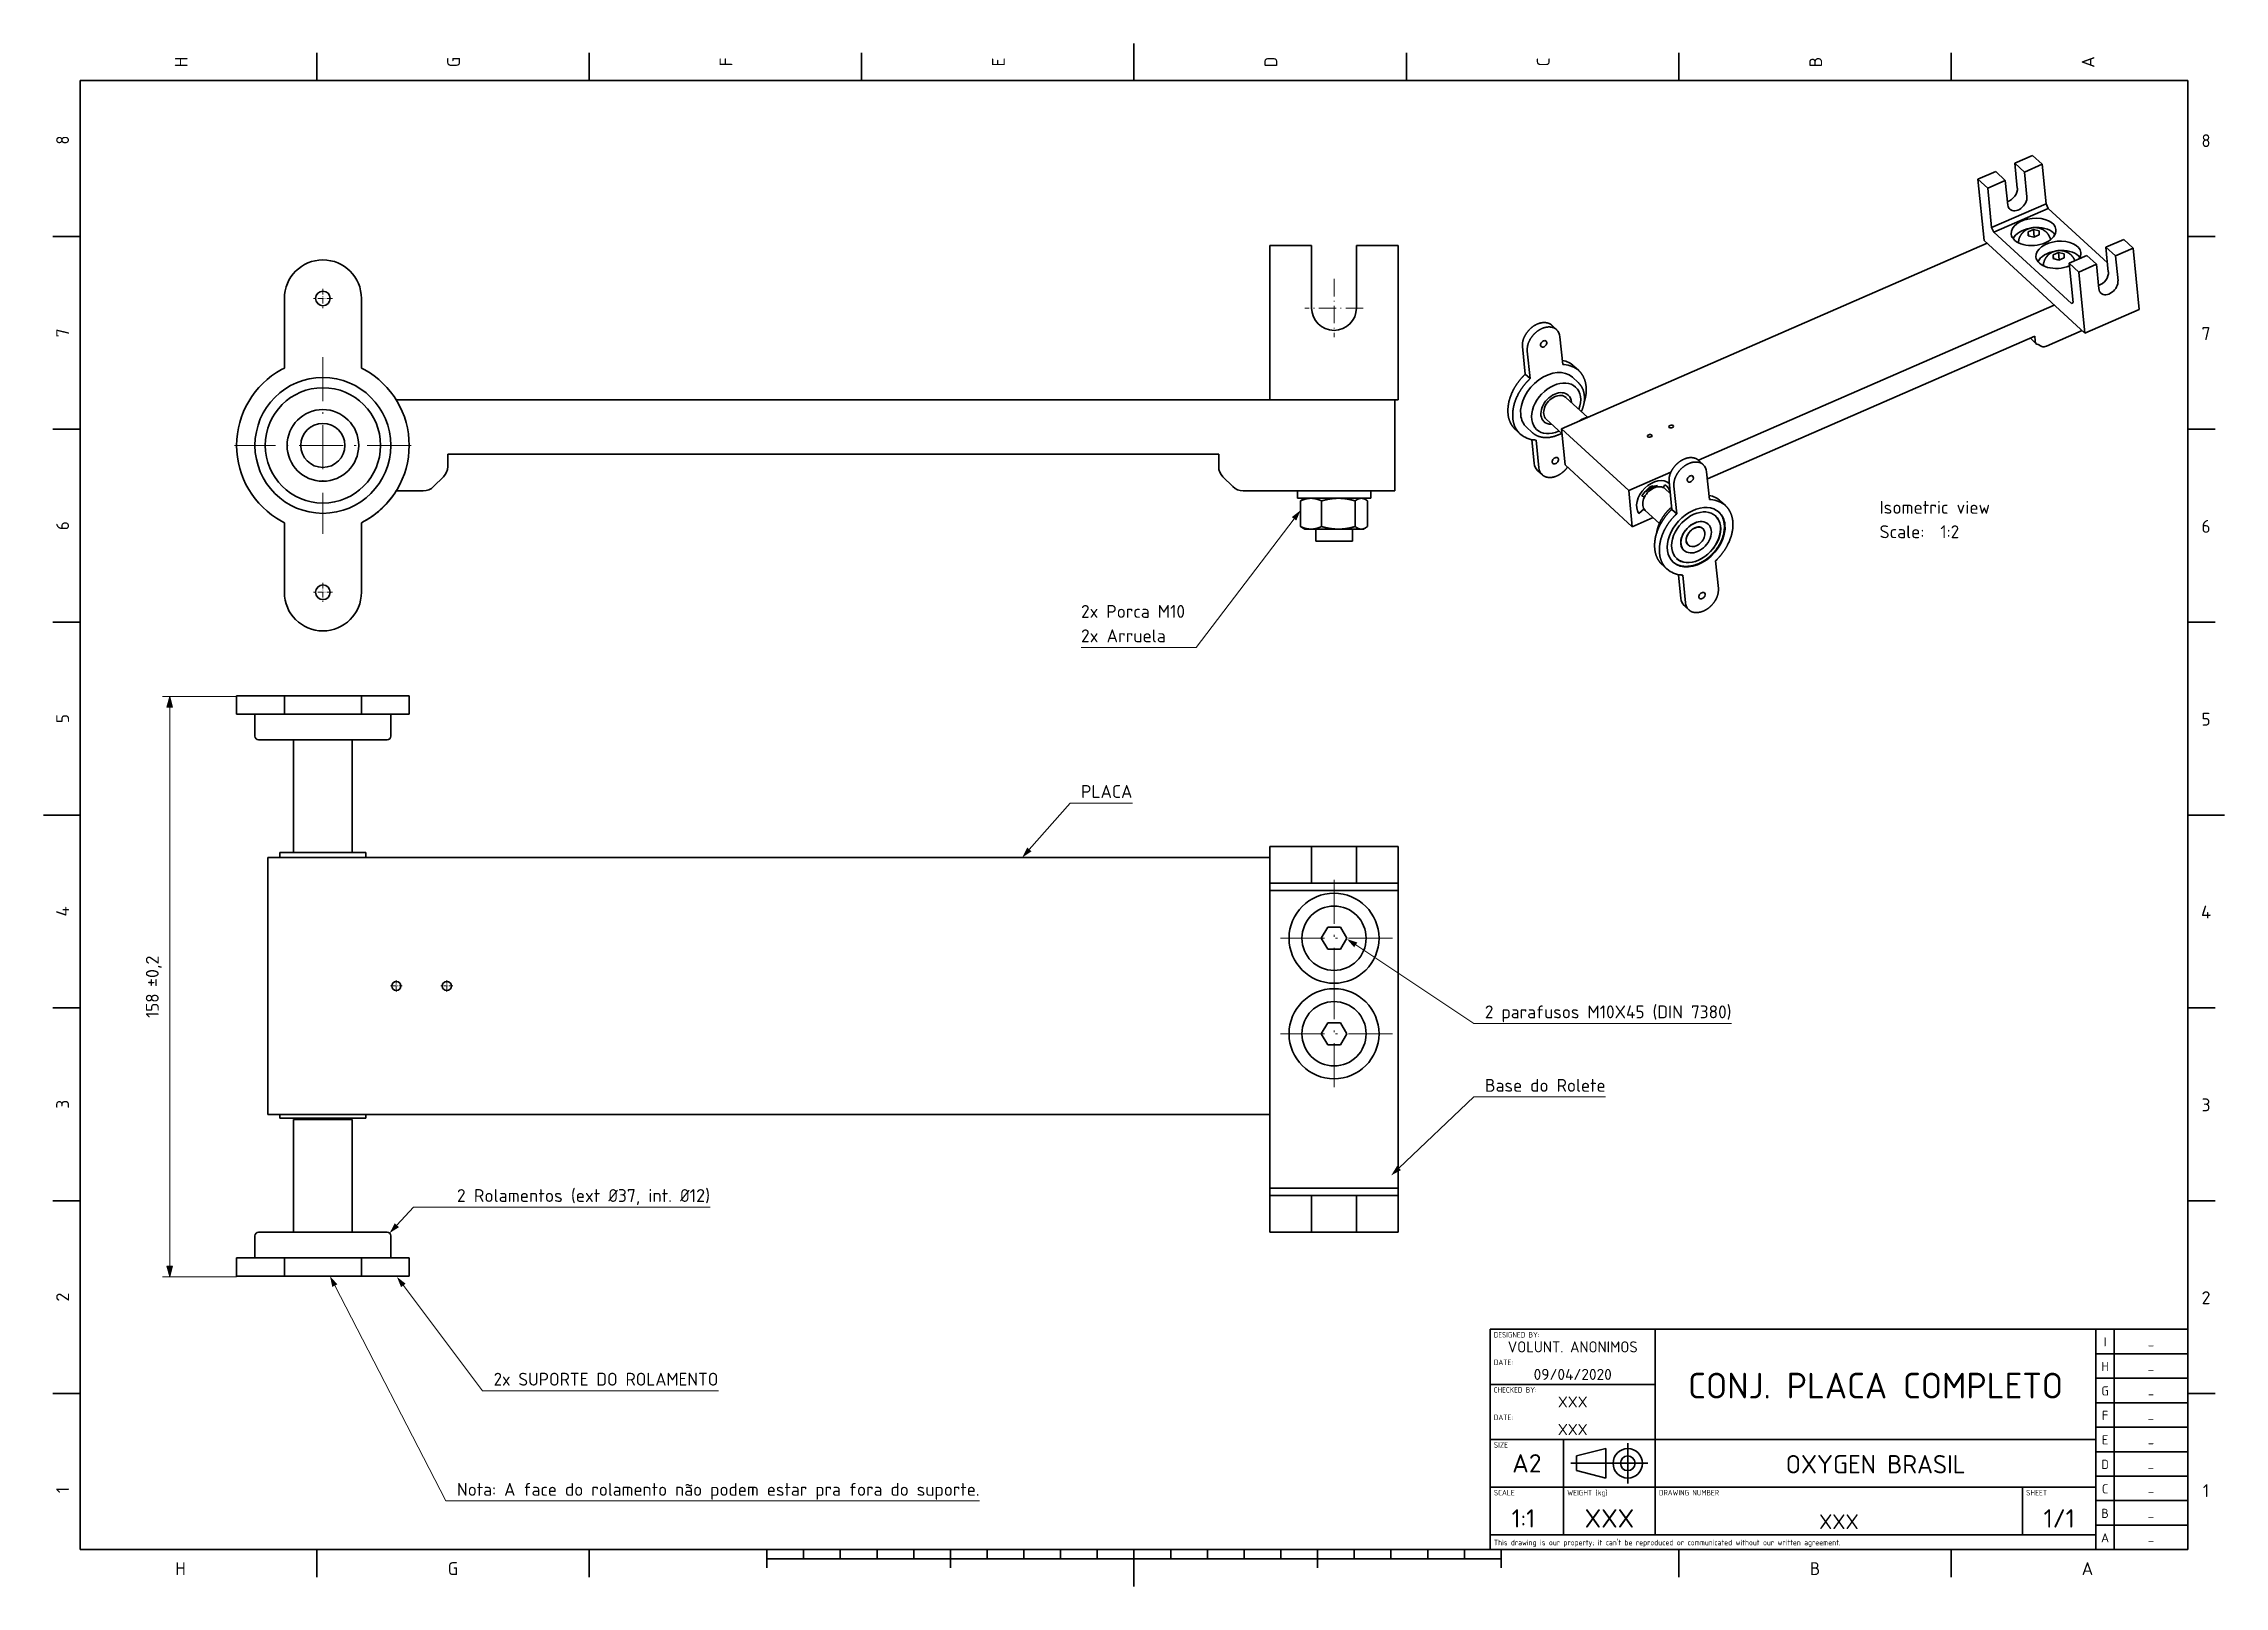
# Model space of a CAD drawing. Extents: x 0 to 594, y 0 to 420.
import ezdxf
from ezdxf.enums import TextEntityAlignment as Align

# ---------------------------------------------------------------- set-up
doc = ezdxf.new("R2010")
doc.units = 0
doc.linetypes.add('DASHDOT', pattern=[18.5, 12, -3, 0.5, -3])
doc.layers.get('0').update_dxf_attribs({"lineweight": 13})
doc.styles.get("Standard").update_dxf_attribs({"font": 'isocp.shx'})
doc.dimstyles.get("Standard").update_dxf_attribs({"dimtxt": 2.5, "dimasz": 2.5, "dimexe": 1.25, "dimexo": 0.625, "dimtad": 1, "dimcen": 2.5, "dimadec": 0, "dimazin": 0, "dimtfac": 1, "dimtmove": 0, "dimatfit": 0, "dimfxl": 1, "dimarcsym": 0})

msp = doc.modelspace()

# ---------------------------------------------------------------- blocks, each defined once
blk = doc.blocks.new('BLOCK1013')
at = {"color": 7, "lineweight": 18, "width": 1.110912}
blk.add_text('A', height=3.5, dxfattribs=at).set_placement((555.126221, 3.076224), (558.273804, 3.076224), align=Align.FIT)
blk = doc.blocks.new('BLOCK1014')
at = {"color": 7, "lineweight": 18, "width": 0.933333}
blk.add_text('H', height=3.5, dxfattribs=at).set_placement((35.899998, 3.076224), (38.699997, 3.076224), align=Align.FIT)
blk = doc.blocks.new('BLOCK1015')
at = {"color": 7, "lineweight": 18, "width": 0.933329}
blk.add_text('B', height=3.5, dxfattribs=at).set_placement((481.100006, 3.076224), (483.899994, 3.076224), align=Align.FIT)
blk = doc.blocks.new('BLOCK1016')
at = {"color": 7, "lineweight": 18, "width": 0.933334}
blk.add_text('G', height=3.5, dxfattribs=at).set_placement((110.099998, 3.076224), (112.900002, 3.076224), align=Align.FIT)
blk = doc.blocks.new('BLOCK1017')
at = {"color": 7, "lineweight": 18, "width": 0.933329}
blk.add_text('D', height=3.5, rotation=90, dxfattribs=at).set_placement((336.023773, 413.600006), (336.023773, 416.399994), align=Align.FIT)
blk = doc.blocks.new('BLOCK1018')
at = {"color": 7, "lineweight": 18, "width": 0.863838}
blk.add_text('E', height=3.5, rotation=90, dxfattribs=at).set_placement((261.823761, 413.776215), (261.823761, 416.223755), align=Align.FIT)
blk = doc.blocks.new('BLOCK1019')
at = {"color": 7, "lineweight": 18, "width": 0.815847}
blk.add_text('C', height=3.5, rotation=90, dxfattribs=at).set_placement((410.223755, 413.776215), (410.223755, 416.223755), align=Align.FIT)
blk = doc.blocks.new('BLOCK1020')
at = {"color": 7, "lineweight": 18, "width": 0.863838}
blk.add_text('F', height=3.5, rotation=90, dxfattribs=at).set_placement((187.623779, 413.776215), (187.623779, 416.223755), align=Align.FIT)
blk = doc.blocks.new('BLOCK1021')
at = {"color": 7, "lineweight": 18, "width": 0.933329}
blk.add_text('B', height=3.5, rotation=90, dxfattribs=at).set_placement((484.423767, 413.600006), (484.423767, 416.399994), align=Align.FIT)
blk = doc.blocks.new('BLOCK1022')
at = {"color": 7, "lineweight": 18, "width": 0.933329}
blk.add_text('G', height=3.5, rotation=90, dxfattribs=at).set_placement((113.423775, 413.600006), (113.423775, 416.399994), align=Align.FIT)
blk = doc.blocks.new('BLOCK1023')
at = {"color": 7, "lineweight": 18, "width": 1.110901}
blk.add_text('A', height=3.5, rotation=90, dxfattribs=at).set_placement((558.623779, 413.426208), (558.623779, 416.573761), align=Align.FIT)
blk = doc.blocks.new('BLOCK1024')
at = {"color": 7, "lineweight": 18, "width": 0.933329}
blk.add_text('H', height=3.5, rotation=90, dxfattribs=at).set_placement((39.223774, 413.600006), (39.223774, 416.399994), align=Align.FIT)
blk = doc.blocks.new('BLOCK1025')
at = {"color": 7, "lineweight": 18, "width": 0.863849}
blk.add_text('5', height=3.5, dxfattribs=at).set_placement((587.776245, 234.326218), (590.223816, 234.326218), align=Align.FIT)
blk = doc.blocks.new('BLOCK1026')
at = {"color": 7, "lineweight": 18, "width": 0.863843}
blk.add_text('5', height=3.5, rotation=90, dxfattribs=at).set_placement((6.923776, 235.02623), (6.923776, 237.473785), align=Align.FIT)
blk = doc.blocks.new('BLOCK1027')
at = {"color": 7, "lineweight": 18, "width": 0.933329}
blk.add_text('4', height=3.5, dxfattribs=at).set_placement((587.599976, 181.826218), (590.399963, 181.826218), align=Align.FIT)
blk = doc.blocks.new('BLOCK1028')
at = {"color": 7, "lineweight": 18, "width": 0.933334}
blk.add_text('4', height=3.5, rotation=90, dxfattribs=at).set_placement((6.923776, 182.350006), (6.923776, 185.150009), align=Align.FIT)
blk = doc.blocks.new('BLOCK1029')
at = {"color": 7, "lineweight": 18, "width": 0.863849}
blk.add_text('6', height=3.5, dxfattribs=at).set_placement((587.776245, 286.826233), (590.223816, 286.826233), align=Align.FIT)
blk = doc.blocks.new('BLOCK1030')
at = {"color": 7, "lineweight": 18, "width": 0.863838}
blk.add_text('6', height=3.5, rotation=90, dxfattribs=at).set_placement((6.923776, 287.526215), (6.923776, 289.973755), align=Align.FIT)
blk = doc.blocks.new('BLOCK1031')
at = {"color": 7, "lineweight": 18, "width": 0.863849}
blk.add_text('3', height=3.5, dxfattribs=at).set_placement((587.776245, 129.326218), (590.223816, 129.326218), align=Align.FIT)
blk = doc.blocks.new('BLOCK1032')
at = {"color": 7, "lineweight": 18, "width": 0.863843}
blk.add_text('3', height=3.5, rotation=90, dxfattribs=at).set_placement((6.923776, 130.02623), (6.923776, 132.473785), align=Align.FIT)
blk = doc.blocks.new('BLOCK1033')
at = {"color": 7, "lineweight": 18, "width": 0.863849}
blk.add_text('7', height=3.5, dxfattribs=at).set_placement((587.776245, 339.326233), (590.223816, 339.326233), align=Align.FIT)
blk = doc.blocks.new('BLOCK1034')
at = {"color": 7, "lineweight": 18, "width": 0.863838}
blk.add_text('7', height=3.5, rotation=90, dxfattribs=at).set_placement((6.923776, 340.026215), (6.923776, 342.473755), align=Align.FIT)
blk = doc.blocks.new('BLOCK1035')
at = {"color": 7, "lineweight": 18, "width": 0.863849}
blk.add_text('2', height=3.5, dxfattribs=at).set_placement((587.776245, 76.826225), (590.223816, 76.826225), align=Align.FIT)
blk = doc.blocks.new('BLOCK1036')
at = {"color": 7, "lineweight": 18, "width": 0.863843}
blk.add_text('2', height=3.5, rotation=90, dxfattribs=at).set_placement((6.923776, 77.526222), (6.923776, 79.973778), align=Align.FIT)
blk = doc.blocks.new('BLOCK1037')
at = {"color": 7, "lineweight": 18, "width": 0.863849}
blk.add_text('8', height=3.5, dxfattribs=at).set_placement((587.776245, 391.826233), (590.223816, 391.826233), align=Align.FIT)
blk = doc.blocks.new('BLOCK1038')
at = {"color": 7, "lineweight": 18, "width": 0.863838}
blk.add_text('8', height=3.5, rotation=90, dxfattribs=at).set_placement((6.923776, 392.526215), (6.923776, 394.973755), align=Align.FIT)
blk = doc.blocks.new('BLOCK1039')
at = {"color": 7, "lineweight": 18, "width": 0.953214}
blk.add_text('1', height=3.5, dxfattribs=at).set_placement((588.126221, 24.326223), (589.873779, 24.326223), align=Align.FIT)
blk = doc.blocks.new('BLOCK1040')
at = {"color": 7, "lineweight": 18, "width": 0.953211}
blk.add_text('1', height=3.5, rotation=90, dxfattribs=at).set_placement((6.923776, 25.376225), (6.923776, 27.123777), align=Align.FIT)
blk = doc.blocks.new('BLOCK1041')
at = {"color": 7, "lineweight": 18, "width": 0.779092}
blk.add_text("This drawing is our property; it can't be reproduced or communicated without our written agreement.", height=1.5, dxfattribs=at).set_placement((395, 11.175525), (489.437073, 11.175525), align=Align.FIT)
blk = doc.blocks.new('BLOCK1042')
at = {"color": 7, "lineweight": 18, "width": 0.857432}
blk.add_text('SCALE', height=1.5, dxfattribs=at).set_placement((395, 24.751049), (400.695801, 24.751049), align=Align.FIT)
blk = doc.blocks.new('BLOCK1043')
at = {"color": 7, "lineweight": 18, "width": 0.631999}
blk.add_text('  1:1', height=5, dxfattribs=at).set_placement((393.755249, 16), (406.244751, 16), align=Align.FIT)
blk = doc.blocks.new('BLOCK1044')
at = {"color": 7, "lineweight": 18, "width": 0.802234}
blk.add_text('WEIGHT (kg)', height=1.5, dxfattribs=at).set_placement((415, 24.751049), (425.944763, 24.751049), align=Align.FIT)
blk = doc.blocks.new('BLOCK1045')
at = {"color": 7, "lineweight": 18, "width": 0.993963}
blk.add_text('XXX', height=5, dxfattribs=at).set_placement((419.755249, 16), (433.244751, 16), align=Align.FIT)
blk = doc.blocks.new('BLOCK1046')
at = {"color": 7, "lineweight": 18, "width": 0.811442}
blk.add_text('DRAWING NUMBER', height=1.5, dxfattribs=at).set_placement((440, 24.751049), (456.344757, 24.751049), align=Align.FIT)
blk = doc.blocks.new('BLOCK1047')
at = {"color": 7, "lineweight": 18, "width": 0.993963}
blk.add_text('XXX', height=4, dxfattribs=at).set_placement((483.604187, 15.6), (494.395782, 15.6), align=Align.FIT)
blk = doc.blocks.new('BLOCK1048')
at = {"color": 7, "lineweight": 18, "width": 0.839687}
blk.add_text('SHEET', height=1.5, dxfattribs=at).set_placement((540, 24.751049), (545.697876, 24.751049), align=Align.FIT)
blk = doc.blocks.new('BLOCK1049')
at = {"color": 7, "lineweight": 18, "width": 0.672753}
blk.add_text('1/1', height=5, dxfattribs=at).set_placement((544.755249, 16), (553.244751, 16), align=Align.FIT)
blk = doc.blocks.new('BLOCK1050')
at = {"color": 7, "lineweight": 18, "width": 0.839545}
blk.add_text('SIZE', height=1.5, dxfattribs=at).set_placement((395, 37.751049), (398.897888, 37.751049), align=Align.FIT)
blk = doc.blocks.new('BLOCK1051')
at = {"color": 7, "lineweight": 18, "width": 0.959161}
blk.add_text('A2', height=5, dxfattribs=at).set_placement((400.00351, 31), (407.996521, 31), align=Align.FIT)
blk = doc.blocks.new('BLOCK1052')
at = {"color": 7, "lineweight": 18, "width": 0.832841}
blk.add_text('OXYGEN BRASIL', height=5, dxfattribs=at).set_placement((474.510498, 30.751749), (523.489502, 30.751749), align=Align.FIT)
blk = doc.blocks.new('BLOCK1053')
at = {"color": 7, "lineweight": 18, "width": 0.77958}
blk.add_text('CHECKED BY:', height=1.5, dxfattribs=at).set_placement((395, 52.751049), (406.693695, 52.751049), align=Align.FIT)
blk = doc.blocks.new('BLOCK1054')
at = {"color": 7, "lineweight": 18, "width": 0.993966}
blk.add_text('XXX', height=3, dxfattribs=at).set_placement((412.453156, 48.700001), (420.546875, 48.700001), align=Align.FIT)
blk = doc.blocks.new('BLOCK1055')
at = {"color": 7, "lineweight": 18, "width": 0.9182}
blk.add_text('DATE:', height=1.5, dxfattribs=at).set_placement((395, 45.251049), (400.246857, 45.251049), align=Align.FIT)
blk = doc.blocks.new('BLOCK1056')
at = {"color": 7, "lineweight": 18, "width": 0.993966}
blk.add_text('XXX', height=3, dxfattribs=at).set_placement((412.453156, 41.200001), (420.546875, 41.200001), align=Align.FIT)
blk = doc.blocks.new('BLOCK1057')
at = {"color": 7, "lineweight": 18, "width": 0.802888}
blk.add_text('DESIGNED BY:', height=1.5, dxfattribs=at).set_placement((395, 67.751053), (407.444763, 67.751053), align=Align.FIT)
blk = doc.blocks.new('BLOCK1058')
at = {"color": 7, "lineweight": 18, "width": 0.817531}
blk.add_text('VOLUNT. ANONIMOS', height=3, dxfattribs=at).set_placement((398.806305, 63.700001), (434.193726, 63.700001), align=Align.FIT)
blk = doc.blocks.new('BLOCK1059')
at = {"color": 7, "lineweight": 18, "width": 0.9182}
blk.add_text('DATE:', height=1.5, dxfattribs=at).set_placement((395, 60.251049), (400.246857, 60.251049), align=Align.FIT)
blk = doc.blocks.new('BLOCK1060')
at = {"color": 7, "lineweight": 18, "width": 0.741134}
blk.add_text('09/04/2020', height=3, dxfattribs=at).set_placement((405.859436, 56.200001), (427.140564, 56.200001), align=Align.FIT)
blk = doc.blocks.new('BLOCK1061')
at = {"color": 7, "lineweight": 18, "width": 0.791868}
blk.add_text('CONJ. PLACA COMPLETO', height=7, dxfattribs=at).set_placement((447.924469, 51.152447), (550.0755, 51.152447), align=Align.FIT)
blk = doc.blocks.new('BLOCK1062')
at = {"color": 7, "lineweight": 18, "width": 1.11089}
blk.add_text('A', height=2.5, dxfattribs=at).set_placement((560.375854, 11.959208), (562.624084, 11.959208), align=Align.FIT)
blk = doc.blocks.new('BLOCK1063')
at = {"color": 7, "lineweight": 18, "width": 1.180321}
blk.add_text('_', height=2, dxfattribs=at).set_placement((573.100708, 12.234033), (574.899292, 12.234033), align=Align.FIT)
blk = doc.blocks.new('BLOCK1064')
at = {"color": 7, "lineweight": 18, "width": 0.933333}
blk.add_text('B', height=2.5, dxfattribs=at).set_placement((560.5, 18.625874), (562.5, 18.625874), align=Align.FIT)
blk = doc.blocks.new('BLOCK1065')
at = {"color": 7, "lineweight": 18, "width": 1.180321}
blk.add_text('_', height=2, dxfattribs=at).set_placement((573.100708, 18.9007), (574.899292, 18.9007), align=Align.FIT)
blk = doc.blocks.new('BLOCK1066')
at = {"color": 7, "lineweight": 18, "width": 0.815841}
blk.add_text('C', height=2.5, dxfattribs=at).set_placement((560.625854, 25.29254), (562.374084, 25.29254), align=Align.FIT)
blk = doc.blocks.new('BLOCK1067')
at = {"color": 7, "lineweight": 18, "width": 1.180321}
blk.add_text('_', height=2, dxfattribs=at).set_placement((573.100708, 25.567366), (574.899292, 25.567366), align=Align.FIT)
blk = doc.blocks.new('BLOCK1068')
at = {"color": 7, "lineweight": 18, "width": 0.933333}
blk.add_text('D', height=2.5, dxfattribs=at).set_placement((560.5, 31.959206), (562.5, 31.959206), align=Align.FIT)
blk = doc.blocks.new('BLOCK1069')
at = {"color": 7, "lineweight": 18, "width": 1.180321}
blk.add_text('_', height=2, dxfattribs=at).set_placement((573.100708, 32.234032), (574.899292, 32.234032), align=Align.FIT)
blk = doc.blocks.new('BLOCK1070')
at = {"color": 7, "lineweight": 18, "width": 0.863831}
blk.add_text('E', height=2.5, dxfattribs=at).set_placement((560.625854, 38.625874), (562.374084, 38.625874), align=Align.FIT)
blk = doc.blocks.new('BLOCK1071')
at = {"color": 7, "lineweight": 18, "width": 1.180321}
blk.add_text('_', height=2, dxfattribs=at).set_placement((573.100708, 38.9007), (574.899292, 38.9007), align=Align.FIT)
blk = doc.blocks.new('BLOCK1072')
at = {"color": 7, "lineweight": 18, "width": 0.863831}
blk.add_text('F', height=2.5, dxfattribs=at).set_placement((560.625854, 45.292542), (562.374084, 45.292542), align=Align.FIT)
blk = doc.blocks.new('BLOCK1073')
at = {"color": 7, "lineweight": 18, "width": 1.180321}
blk.add_text('_', height=2, dxfattribs=at).set_placement((573.100708, 45.567368), (574.899292, 45.567368), align=Align.FIT)
blk = doc.blocks.new('BLOCK1074')
at = {"color": 7, "lineweight": 18, "width": 0.933333}
blk.add_text('G', height=2.5, dxfattribs=at).set_placement((560.5, 51.959206), (562.5, 51.959206), align=Align.FIT)
blk = doc.blocks.new('BLOCK1075')
at = {"color": 7, "lineweight": 18, "width": 1.180321}
blk.add_text('_', height=2, dxfattribs=at).set_placement((573.100708, 52.234032), (574.899292, 52.234032), align=Align.FIT)
blk = doc.blocks.new('BLOCK1076')
at = {"color": 7, "lineweight": 18, "width": 0.933333}
blk.add_text('H', height=2.5, dxfattribs=at).set_placement((560.5, 58.625874), (562.5, 58.625874), align=Align.FIT)
blk = doc.blocks.new('BLOCK1077')
at = {"color": 7, "lineweight": 18, "width": 1.180321}
blk.add_text('_', height=2, dxfattribs=at).set_placement((573.100708, 58.9007), (574.899292, 58.9007), align=Align.FIT)
blk = doc.blocks.new('BLOCK1078')
at = {"color": 7, "lineweight": 18, "width": 1.571283}
blk.add_text('I', height=2.5, dxfattribs=at).set_placement((561.125854, 65.292542), (561.874084, 65.292542), align=Align.FIT)
blk = doc.blocks.new('BLOCK1079')
at = {"color": 7, "lineweight": 18, "width": 1.180321}
blk.add_text('_', height=2, dxfattribs=at).set_placement((573.100708, 65.56736), (574.899292, 65.56736), align=Align.FIT)
blk = doc.blocks.new('BLOCK1080')
at = {"color": 7, "lineweight": 18}
blk.add_lwpolyline([(128.023743, 45.005913), (101.33287, 10), (70, 10)], dxfattribs=at)
blk.add_solid([(128.64119, 44.535126), (129.780731, 47.310272), (127.406288, 45.4767)], dxfattribs=at)
for s, width, p, p2 in [('2x Porca M10', 0.739118, (70, 18.047552), (98.33287, 18.047552)), ('2x Arruela', 0.855012, (70, 11.4), (93.085312, 11.4))]:
    blk.add_text(s, height=3.5, dxfattribs=dict(at, width=width)).set_placement(p, p2, align=Align.FIT)
blk = doc.blocks.new('BLOCK1081')
at = {"color": 7, "linetype": 'DASHDOT', "lineweight": 18}
for p, q in [((-136.5, 89.049995), (-136.5, 40.949997)), ((-112.450005, 65), (-160.550003, 65))]:
    blk.add_line(p, q, dxfattribs=at)
blk = doc.blocks.new('BLOCK1082')
at = {"color": 7, "linetype": 'DASHDOT', "lineweight": 18, "ltscale": 0.13}
for p, q in [((-133.900009, 24.999998), (-139.100006, 24.999998)), ((-136.5, 27.599998), (-136.5, 22.399998))]:
    blk.add_line(p, q, dxfattribs=at)
blk = doc.blocks.new('BLOCK1083')
at = {"color": 7, "linetype": 'DASHDOT', "lineweight": 18, "ltscale": 0.13}
for p, q in [((-136.5, 107.599998), (-136.5, 102.400002)), ((-133.900009, 105), (-139.100006, 105))]:
    blk.add_line(p, q, dxfattribs=at)
blk = doc.blocks.new('BLOCK1084')
at = {"color": 7, "linetype": 'DASHDOT', "lineweight": 18, "ltscale": 0.3965}
for p, q in [((138.91687, 110.330009), (138.91687, 94.470009)), ((146.846878, 102.400009), (130.986877, 102.400009))]:
    blk.add_line(p, q, dxfattribs=at)
blk = doc.blocks.new('BLOCK1085')
at = {"color": 7, "lineweight": 35}
for p, q in [((132.82, 119.4), (121.42, 119.4)), ((121.42, 119.4), (121.42, 77.4)), ((132.82, 119.4), (132.82, 102.4)), ((145.02, 102.4), (145.02, 119.4)), ((156.42, 119.4), (145.02, 119.4)), ((156.42, 119.4), (156.42, 77.4)), ((-147, 105), (-147, 86.04)), ((-126, 86.04), (-126, 105)), ((-147, 86.04), (-147.78, 85.62)), ((-125.22, 85.62), (-126, 86.04)), ((155.5, 77.4), (-116.54, 77.4)), ((156.42, 77.4), (121.42, 77.4)), ((155.5, 77.4), (155.5, 52.6)), ((107.5, 62.6), (-102.5, 62.6)), ((-102.5, 62.6), (-102.5, 59.26)), ((107.5, 59.26), (107.5, 62.6)), ((-106.33, 53.77), (-103.67, 56.43)), ((111.33, 53.77), (108.67, 56.43)), ((-109.16, 52.6), (-116.54, 52.6)), ((155.5, 52.6), (114.16, 52.6)), ((128.92, 52.6), (148.22, 52.6)), ((128.92, 52.6), (128.92, 50.6)), ((128.92, 50.6), (148.22, 50.6)), ((129.78, 49.89), (129.78, 42.91)), ((130.92, 50.6), (130.32, 50.25)), ((132.66, 50.6), (130.92, 50.6)), ((139.91, 50.6), (132.66, 50.6)), ((135.53, 49.89), (135.53, 42.91)), ((140.1, 50.6), (139.91, 50.6)), ((140.1, 50.6), (139.91, 50.6)), ((146.36, 50.6), (140.1, 50.6)), ((144.67, 49.89), (144.67, 42.91)), ((146.92, 50.6), (146.36, 50.6)), ((146.92, 50.6), (147.52, 50.25)), ((148.05, 49.89), (148.05, 42.91)), ((148.22, 52.6), (148.92, 52.6)), ((148.22, 50.6), (148.92, 50.6)), ((148.92, 52.6), (148.92, 50.6)), ((-147.78, 44.38), (-147, 43.96)), ((-147, 43.96), (-147, 25)), ((-126, 43.96), (-125.22, 44.38)), ((-126, 25), (-126, 43.96)), ((130.92, 42.2), (130.32, 42.55)), ((130.92, 42.2), (132.66, 42.2)), ((132.66, 42.2), (139.91, 42.2)), ((133.92, 42.2), (133.92, 38.9)), ((139.91, 42.2), (140.1, 42.2)), ((139.91, 42.2), (140.1, 42.2)), ((140.1, 42.2), (146.36, 42.2)), ((143.92, 42.2), (143.92, 38.9)), ((146.36, 42.2), (146.92, 42.2)), ((146.92, 42.2), (147.52, 42.55)), ((133.92, 38.9), (136.52, 38.9)), ((136.52, 38.9), (143.92, 38.9))]:
    blk.add_line(p, q, dxfattribs=at)
for centre, radius in [((-136.5, 105), 2), ((-136.5, 65), 18.5), ((-136.5, 65), 15.7), ((-136.5, 65), 9.75), ((-136.5, 65), 6), ((-136.5, 65), 6), ((-136.5, 25), 2)]:
    blk.add_circle(centre, radius, dxfattribs=at)
for centre, radius, start, end in [((-136.5, 105), 10.5, 0.00003, 179.99997), ((-136.5, 105), 10.5, 0.0013, 180.00125), ((138.92, 102.4), 6.1, 180, 0), ((-136.5, 65), 23.5, 118.68629, 241.31371), ((-136.5, 65), 23.5, 118.68757, 241.31499), ((-136.5, 65), 18.5, 90, 270), ((-136.5, 65), 23.5, 298.68629, 61.31371), ((-109.16, 56.6), 4, 270, 315), ((-106.5, 59.26), 4, 315, 0), ((111.5, 59.26), 4, 180, 225), ((114.16, 56.6), 4, 225, 270), ((-136.5, 65), 23.5, 298.68899, 328.15746), ((132.63, 46.32), 4.56, 120.4007, 128.59788), ((145.21, 46.32), 4.56, 51.40212, 59.5993), ((132.63, 46.48), 4.56, 231.40212, 239.5993), ((145.21, 46.48), 4.56, 300.4007, 308.59788), ((-136.5, 25), 10.5, 180.00003, 359.99997), ((-136.5, 25), 10.5, 180.00131, 0.00125)]:
    blk.add_arc(centre, radius, start, end, dxfattribs=at)
for points, knots in [([(132.66, 50.6), (132.43, 50.6), (132.2, 50.59), (131.97, 50.56), (131.43, 50.48), (130.86, 50.32), (130.53, 50.21), (130.17, 50.07), (129.78, 49.89)], [52.620023, 52.620023, 52.620023, 52.620023, 52.620023, 52.620023, 75.651418, 75.651418, 75.651418, 105.240053, 105.240053, 105.240053, 105.240053, 105.240053, 105.240053]), ([(135.53, 49.89), (135.14, 50.07), (134.78, 50.21), (134.45, 50.32), (133.88, 50.48), (133.34, 50.56), (133.11, 50.59), (132.88, 50.6), (132.66, 50.6)], [0, 0, 0, 0, 0, 0, 29.588631, 29.588631, 29.588631, 52.620023, 52.620023, 52.620023, 52.620023, 52.620023, 52.620023]), ([(139.91, 50.6), (139.39, 50.59), (138.86, 50.56), (138.33, 50.5), (137.48, 50.37), (136.56, 50.16), (136.23, 50.08), (135.89, 49.99), (135.53, 49.89)], [0, 0, 0, 0, 0, 0, 33.170574, 33.170574, 33.170574, 50.237878, 50.237878, 50.237878, 50.237878, 50.237878, 50.237878]), ([(144.67, 49.89), (144.05, 50.07), (143.48, 50.21), (142.95, 50.32), (142.04, 50.48), (141.19, 50.56), (140.83, 50.59), (140.46, 50.6), (140.1, 50.6)], [0, 0, 0, 0, 0, 0, 29.588631, 29.588631, 29.588631, 52.607228, 52.607228, 52.607228, 52.607228, 52.607228, 52.607228]), ([(146.36, 50.6), (146.23, 50.6), (146.09, 50.59), (145.96, 50.56), (145.64, 50.48), (145.3, 50.32), (145.11, 50.21), (144.9, 50.07), (144.67, 49.89)], [52.620023, 52.620023, 52.620023, 52.620023, 52.620023, 52.620023, 75.651418, 75.651418, 75.651418, 105.240053, 105.240053, 105.240053, 105.240053, 105.240053, 105.240053]), ([(147.52, 50.25), (147.42, 50.31), (147.32, 50.36), (147.23, 50.41), (146.99, 50.5), (146.76, 50.56), (146.63, 50.59), (146.49, 50.6), (146.36, 50.6)], [14.93459, 14.93459, 14.93459, 14.93459, 14.93459, 14.93459, 29.588631, 29.588631, 29.588631, 52.620023, 52.620023, 52.620023, 52.620023, 52.620023, 52.620023]), ([(129.78, 42.91), (130.17, 42.73), (130.53, 42.59), (130.86, 42.48), (131.43, 42.32), (131.97, 42.24), (132.2, 42.21), (132.43, 42.2), (132.66, 42.2)], [0, 0, 0, 0, 0, 0, 29.588631, 29.588631, 29.588631, 52.620023, 52.620023, 52.620023, 52.620023, 52.620023, 52.620023]), ([(132.66, 42.2), (132.88, 42.2), (133.11, 42.21), (133.34, 42.24), (133.88, 42.32), (134.45, 42.48), (134.78, 42.59), (135.14, 42.73), (135.53, 42.91)], [52.620023, 52.620023, 52.620023, 52.620023, 52.620023, 52.620023, 75.651418, 75.651418, 75.651418, 105.240053, 105.240053, 105.240053, 105.240053, 105.240053, 105.240053]), ([(139.91, 42.2), (139.39, 42.21), (138.86, 42.24), (138.33, 42.3), (137.48, 42.43), (136.56, 42.64), (136.23, 42.72), (135.89, 42.81), (135.53, 42.91)], [0, 0, 0, 0, 0, 0, 33.170574, 33.170574, 33.170574, 50.237878, 50.237878, 50.237878, 50.237878, 50.237878, 50.237878]), ([(140.1, 42.2), (140.64, 42.2), (141.19, 42.23), (141.74, 42.28), (142.62, 42.41), (143.58, 42.62), (143.93, 42.71), (144.29, 42.8), (144.67, 42.91)], [2.367488, 2.367488, 2.367488, 2.367488, 2.367488, 2.367488, 36.786534, 36.786534, 36.786534, 54.976714, 54.976714, 54.976714, 54.976714, 54.976714, 54.976714]), ([(144.67, 42.91), (144.9, 42.73), (145.11, 42.59), (145.3, 42.48), (145.64, 42.32), (145.96, 42.24), (146.09, 42.21), (146.23, 42.2), (146.36, 42.2)], [0, 0, 0, 0, 0, 0, 29.588631, 29.588631, 29.588631, 52.620023, 52.620023, 52.620023, 52.620023, 52.620023, 52.620023]), ([(146.36, 42.2), (146.49, 42.2), (146.63, 42.21), (146.76, 42.24), (146.99, 42.3), (147.23, 42.39), (147.32, 42.44), (147.42, 42.49), (147.52, 42.55)], [52.620023, 52.620023, 52.620023, 52.620023, 52.620023, 52.620023, 75.651418, 75.651418, 75.651418, 90.305462, 90.305462, 90.305462, 90.305462, 90.305462, 90.305462])]:
    blk.add_open_spline(points, degree=5, knots=knots, dxfattribs=at)
blk = doc.blocks.new('BLOCK1086')
at = {"color": 7, "lineweight": 18}
blk.add_lwpolyline([(55.919323, 37.377705), (67, 50), (83.990211, 50)], dxfattribs=at)
blk.add_solid([(55.335808, 37.889954), (54.007591, 35.200001), (56.502838, 36.865459)], dxfattribs=at)
at = {"color": 7, "lineweight": 18, "width": 0.892992}
blk.add_text('PLACA', height=3.5, dxfattribs=at).set_placement((70, 51.400002), (83.990211, 51.400002), align=Align.FIT)
blk = doc.blocks.new('BLOCK1087')
at = {"color": 7, "lineweight": 18}
blk.add_lwpolyline([(156.601715, -49.362282), (177, -30), (212.880417, -30)], dxfattribs=at)
blk.add_solid([(156.067169, -48.799133), (154.5, -51.357254), (157.136261, -49.925438)], dxfattribs=at)
at = {"color": 7, "lineweight": 18, "width": 0.795494}
blk.add_text('Base do Rolete', height=3.5, dxfattribs=at).set_placement((180, -28.6), (212.880417, -28.6), align=Align.FIT)
blk = doc.blocks.new('BLOCK1088')
at = {"color": 7, "lineweight": 18}
blk.add_lwpolyline([(-114.586105, -81.315399), (-93, -110), (-28.767139, -110)], dxfattribs=at)
blk.add_solid([(-113.965691, -80.848526), (-116.328522, -79), (-115.206512, -81.78228)], dxfattribs=at)
at = {"color": 7, "lineweight": 18, "width": 0.795232}
blk.add_text('2x SUPORTE DO ROLAMENTO', height=3.5, dxfattribs=at).set_placement((-90, -108.599998), (-28.767139, -108.599998), align=Align.FIT)
blk = doc.blocks.new('BLOCK1089')
at = {"color": 7, "lineweight": 18}
blk.add_lwpolyline([(-116.355423, -64.93663), (-111.796013, -60), (-31.0345, -60)], dxfattribs=at)
blk.add_solid([(-116.925827, -64.409821), (-118.321518, -67.065384), (-115.785027, -65.463448)], dxfattribs=at)
for s, width, p, p2 in [('2 Rolamentos (ext ', 0.759672, (-100, -58.599998), (-58.72448, -58.599998)), ('%%c', 0.905882, (-58.72448, -58.599998), (-56.157814, -58.599998)), ('37, int. ', 0.721768, (-56.157814, -58.599998), (-39.196274, -58.599998)), ('%%c', 0.905882, (-39.196274, -58.599998), (-36.629608, -58.599998)), ('12)', 0.671413, (-36.629608, -58.599998), (-31.0345, -58.599998))]:
    blk.add_text(s, height=3.5, dxfattribs=dict(at, width=width)).set_placement(p, p2, align=Align.FIT)
blk = doc.blocks.new('BLOCK1090')
at = {"color": 7, "lineweight": 18}
blk.add_lwpolyline([(144.827057, 11.395369), (177, -10), (247.155945, -10)], dxfattribs=at)
blk.add_solid([(145.257019, 12.041914), (142.414124, 13), (144.397095, 10.748823)], dxfattribs=at)
at = {"color": 7, "lineweight": 18, "width": 0.750346}
blk.add_text('2 parafusos M10X45 (DIN 7380)', height=3.5, dxfattribs=at).set_placement((180, -8.6), (247.155945, -8.6), align=Align.FIT)
blk = doc.blocks.new('BLOCK1091')
at = {"color": 7, "lineweight": 18}
blk.add_lwpolyline([(-133.241913, -81.375313), (-103, -140), (42.359482, -140)], dxfattribs=at)
blk.add_solid([(-132.551865, -81.019348), (-134.570404, -78.800003), (-133.931961, -81.731277)], dxfattribs=at)
at = {"color": 7, "lineweight": 18, "width": 0.7709}
blk.add_text('Nota: A face do rolamento não podem estar pra fora do suporte.', height=3.5, dxfattribs=at).set_placement((-100, -138.600006), (42.359482, -138.600006), align=Align.FIT)
blk = doc.blocks.new('*D80')
at = {"color": 7, "lineweight": 18}
for p, q in [((52.569688, 242.248822), (32.350557, 242.248822)), ((34.350557, 87.146596), (34.350557, 239.351048)), ((52.569688, 84.248822), (32.350557, 84.248822))]:
    blk.add_line(p, q, dxfattribs=at)
for points in [[(35.127015, 239.351048), (34.350557, 242.248822), (33.574098, 239.351048)], [(33.574098, 87.146596), (34.350557, 84.248822), (35.127015, 87.146596)]]:
    blk.add_lwpolyline(points, close=True, dxfattribs=at)
for points in [[(35.127015, 239.351048), (34.350557, 242.248822), (35.127015, 239.351048), (33.574098, 239.351048)], [(33.574098, 87.146596), (34.350557, 84.248822), (33.574098, 87.146596), (35.127015, 87.146596)]]:
    blk.add_solid(points, dxfattribs=at)
for s, width, p, p2 in [('%%p0,2', 0.70409, (31.350557, 163.161934), (31.350557, 171.728368)), ('158', 0.699227, (31.350557, 154.769277), (31.350557, 161.411934))]:
    blk.add_text(s, height=3.5, rotation=90, dxfattribs=dict(at, width=width)).set_placement(p, p2, align=Align.FIT)
blk = doc.blocks.new('BLOCK1092')
at = {"color": 7, "linetype": 'DASHDOT', "lineweight": 18, "ltscale": 0.08125}
for p, q in [((-114.875, 0.2), (-118.125, 0.2)), ((-116.5, 1.825), (-116.5, -1.425))]:
    blk.add_line(p, q, dxfattribs=at)
blk = doc.blocks.new('BLOCK1093')
at = {"color": 7, "linetype": 'DASHDOT', "lineweight": 18, "ltscale": 0.08125}
for p, q in [((-101.125, 0.2), (-104.375, 0.2)), ((-102.75, 1.825), (-102.75, -1.425))]:
    blk.add_line(p, q, dxfattribs=at)
blk = doc.blocks.new('BLOCK1094')
at = {"color": 7, "linetype": 'DASHDOT', "lineweight": 18}
for p, q in [((138.91687, 3.125), (138.91687, -28.725)), ((154.841873, -12.8), (122.991875, -12.8))]:
    blk.add_line(p, q, dxfattribs=at)
blk = doc.blocks.new('BLOCK1095')
at = {"color": 7, "linetype": 'DASHDOT', "lineweight": 18}
for p, q in [((138.91687, 29.125), (138.91687, -2.725)), ((154.841873, 13.2), (122.991875, 13.2))]:
    blk.add_line(p, q, dxfattribs=at)
blk = doc.blocks.new('BLOCK1096')
at = {"color": 7, "lineweight": 35}
for p, q in [((-159.999987, 79.200005), (-147.780447, 79.200005)), ((-159.999987, 79.200005), (-159.999987, 74.200005)), ((-147.780447, 79.200005), (-147.000457, 79.200005)), ((-147.00088, 79.200005), (-126.00088, 79.200005)), ((-147.00088, 79.200005), (-147.00088, 74.200005)), ((-126.00088, 79.200005), (-126.00088, 74.200005)), ((-126.000457, 79.200005), (-125.220447, 79.200005)), ((-125.220447, 79.200005), (-112.999987, 79.200005)), ((-112.999987, 79.200005), (-112.999987, 74.200005)), ((-159.999987, 74.200005), (-147.780447, 74.200005)), ((-154.999998, 74.200005), (-154.999998, 68.200005)), ((-147.780447, 74.200005), (-147.000457, 74.200005)), ((-147.00088, 74.200005), (-126.00088, 74.200005)), ((-126.000457, 74.200005), (-125.220447, 74.200005)), ((-125.220447, 74.200005), (-112.999987, 74.200005)), ((-117.999998, 74.200005), (-117.999998, 68.200005)), ((-153.999998, 67.200005), (-136.499998, 67.200005)), ((-146.249995, 67.200005), (-136.499998, 67.200005)), ((-144.499998, 67.2), (-133.567988, 67.2)), ((-144.499998, 67.2), (-144.499998, 36.55)), ((-136.499998, 67.200005), (-118.999998, 67.200005)), ((-126.749998, 67.200005), (-136.499998, 67.200005)), ((-133.567988, 67.2), (-128.499998, 67.2)), ((-128.499998, 67.2), (-128.499998, 36.55)), ((-124.799998, 36.5), (-148.199998, 36.5)), ((-148.199998, 35.2), (-148.199998, 36.5)), ((-144.499998, 36.55), (-133.567988, 36.55)), ((-141.323139, 36.5), (-144.29741, 36.5)), ((-142.499998, 36.55), (-142.499998, 36.500003)), ((-133.567988, 36.55), (-128.499998, 36.55)), ((-130.499998, 36.55), (-130.499998, 36.5)), ((-124.799998, 35.2), (-124.799998, 36.5)), ((132.816876, 38.2), (121.416876, 38.2)), ((121.416876, 28.2), (121.416876, 38.2)), ((132.816876, 28.2), (132.816876, 38.2)), ((132.816876, 38.2), (145.016876, 38.2)), ((145.016876, 28.2), (145.016876, 38.2)), ((156.416876, 38.2), (145.016876, 38.2)), ((156.416876, 28.2), (156.416876, 38.2)), ((-151.499998, -34.8), (-151.499998, 35.2)), ((121.416847, 35.2), (-151.499998, 35.2)), ((121.416876, 28.2), (132.816876, 28.2)), ((121.416876, 28.2), (121.416876, 26.2)), ((121.416876, 26.2), (156.416876, 26.2)), ((121.416876, -54.8), (121.416876, 26.2)), ((132.816876, 28.2), (145.016876, 28.2)), ((145.016876, 28.2), (156.416876, 28.2)), ((156.416876, 28.2), (156.416876, 26.2)), ((156.416876, -54.8), (156.416876, 26.2)), ((137.184826, 16.2), (135.452775, 13.2)), ((135.452775, 13.2), (137.184826, 10.2)), ((140.648927, 16.2), (137.184826, 16.2)), ((142.380978, 13.2), (140.648927, 16.2)), ((140.648927, 10.2), (142.380978, 13.2)), ((137.184826, 10.2), (140.648927, 10.2)), ((137.184825, -9.8), (135.452774, -12.8)), ((140.648927, -9.8), (137.184825, -9.8)), ((142.380978, -12.8), (140.648927, -9.8)), ((135.452774, -12.8), (137.184825, -15.8)), ((137.184825, -15.8), (140.648927, -15.8)), ((140.648927, -15.8), (142.380978, -12.8)), ((121.416867, -34.8), (-151.499998, -34.8)), ((-148.199998, -35.8), (-148.199998, -34.799991)), ((-124.799998, -35.8), (-124.799998, -34.799991)), ((-124.799998, -35.8), (-148.199998, -35.8)), ((-144.499998, -36.15), (-133.567988, -36.15)), ((-144.499998, -36.15), (-144.499998, -66.8)), ((-141.323139, -35.8), (-144.29741, -35.8)), ((-142.499998, -35.799997), (-142.499998, -36.15)), ((-133.567988, -36.15), (-128.499998, -36.15)), ((-130.499998, -35.8), (-130.499998, -36.15)), ((-128.499998, -36.15), (-128.499998, -66.8)), ((-126.799998, -35.8), (-126.862351, -35.8)), ((121.416876, -56.8), (121.416876, -54.8)), ((121.416876, -54.8), (156.416876, -54.8)), ((121.416876, -56.8), (132.816876, -56.8)), ((121.416876, -66.8), (121.416876, -56.8)), ((132.816876, -66.8), (132.816876, -56.8)), ((145.016876, -56.8), (132.816876, -56.8)), ((145.016876, -66.8), (145.016876, -56.8)), ((145.016876, -56.8), (156.416876, -56.8)), ((156.416876, -56.8), (156.416876, -54.8)), ((156.416876, -66.8), (156.416876, -56.8)), ((-155, -67.800003), (-155, -73.800003)), ((-154, -66.800003), (-136.5, -66.800003)), ((-119.000004, -66.800003), (-136.5, -66.800003)), ((-118, -67.800003), (-118, -73.800003)), ((132.816876, -66.8), (121.416876, -66.8)), ((132.816876, -66.8), (145.016876, -66.8)), ((156.416876, -66.8), (145.016876, -66.8)), ((-147.780002, -73.800003), (-160.000002, -73.800003)), ((-160.000002, -78.800003), (-160.000002, -73.800003)), ((-147.000002, -73.800003), (-147.780002, -73.800003)), ((-147.000002, -78.800003), (-147.000002, -73.800003)), ((-126.000002, -73.800003), (-147.000002, -73.800003)), ((-125.220002, -73.800003), (-126.000002, -73.800003)), ((-126.000002, -78.800003), (-126.000002, -73.800003)), ((-113.000002, -73.800003), (-125.220002, -73.800003)), ((-113.000002, -78.800003), (-113.000002, -73.800003)), ((-147.780002, -78.800003), (-160.000002, -78.800003)), ((-154, -78.800003), (-136.5, -78.800003)), ((-147.000002, -78.800003), (-147.780002, -78.800003)), ((-126.000002, -78.800003), (-147.000002, -78.800003)), ((-146.249997, -78.800003), (-136.5, -78.800003)), ((-136.5, -78.800003), (-119, -78.800003)), ((-126.75, -78.800003), (-136.5, -78.800003)), ((-125.220002, -78.800003), (-126.000002, -78.800003)), ((-113.000002, -78.800003), (-125.220002, -78.800003))]:
    blk.add_line(p, q, dxfattribs=at)
for centre, radius in [((138.916876, 13.2), 12.25), ((138.916877, 13.2), 8.75), ((-116.499998, 0.2), 1.25), ((-102.749998, 0.2), 1.25), ((138.916876, -12.8), 12.25), ((138.916876, -12.8), 8.75)]:
    blk.add_circle(centre, radius, dxfattribs=at)
for centre, start, end in [((-153.999998, 68.200005), 179.999999, 270), ((-118.999998, 68.200005), 269.999999, 0.000001), ((-154, -67.800003), 89.999727, 180.000001), ((-119, -67.800003), 359.999999, 90.000236)]:
    blk.add_arc(centre, 1, start, end, dxfattribs=at)
blk = doc.blocks.new('BLOCK1097')
at = {"color": 7, "lineweight": 18}
for s, width, p, p2 in [('Isometric view', 0.802014, (20, -23.904896), (80.151047, -23.904896)), ('Scale:', 0.825348, (20, -37.200001), (44.485313, -37.200001)), ('  1:2', 0.636584, (44.485313, -37.200001), (63.370628, -37.200001))]:
    blk.add_text(s, height=7, dxfattribs=dict(at, width=width)).set_placement(p, p2, align=Align.FIT)
blk = doc.blocks.new('BLOCK1098')
at = {"color": 7, "lineweight": 35}
for p, q in [((103.4, 171.2), (93.7, 167)), ((98.9, 162.1), (93.7, 167)), ((93.7, 167), (95, 153.4)), ((98.9, 162.1), (108.6, 166.4)), ((108.6, 166.4), (103.4, 171.2)), ((108.6, 166.4), (110.7, 144.9)), ((83.3, 162.4), (73.6, 158.2)), ((78.9, 153.4), (73.6, 158.2)), ((77, 124.8), (73.6, 158.2)), ((78.9, 153.4), (88.5, 157.6)), ((88.5, 157.6), (83.3, 162.4)), ((88.5, 157.6), (89.9, 144.1)), ((98.9, 162.1), (100.3, 148.6)), ((78.9, 153.4), (81, 131.9)), ((81, 131.9), (110.7, 144.9)), ((110.7, 144.9), (111.9, 142.3)), ((81, 131.9), (82.2, 129.4)), ((82.2, 129.4), (111.9, 142.3)), ((103.9, 130.9), (100.9, 129.6)), ((106.9, 130.1), (103.9, 130.9)), ((103.9, 130.9), (104.3, 126.8)), ((144.2, 112.7), (111.9, 142.3)), ((78.6, 123.4), (-153.2, 22.4)), ((77, 124.8), (131.8, 74.4)), ((124.5, 90.5), (82.2, 129.4)), ((100.9, 129.6), (101, 127.5)), ((100.9, 129.6), (101.1, 127.5)), ((101, 127.5), (104, 126.7)), ((104, 126.7), (107, 128)), ((107, 128), (106.9, 130.1)), ((143.3, 121.3), (153, 125.5)), ((148.5, 116.5), (143.3, 121.3)), ((143.3, 121.3), (144.6, 107.8)), ((158.2, 120.7), (148.5, 116.5)), ((158.2, 120.7), (153, 125.5)), ((158.2, 120.7), (161.5, 87.3)), ((117.4, 118.4), (114.5, 117.1)), ((114.5, 117.1), (114.6, 115)), ((114.5, 117.1), (114.7, 115)), ((114.6, 115), (117.6, 114.2)), ((120.5, 117.6), (117.4, 118.4)), ((117.4, 118.4), (117.8, 114.3)), ((117.6, 114.2), (120.6, 115.5)), ((120.6, 115.5), (120.5, 117.6)), ((123.3, 112.6), (132.9, 116.8)), ((128.5, 107.7), (123.3, 112.6)), ((125.4, 91.1), (123.3, 112.6)), ((138.2, 112), (128.5, 107.7)), ((128.5, 107.7), (131.8, 74.4)), ((138.2, 112), (132.9, 116.8)), ((138.2, 112), (139.5, 98.5)), ((149.9, 103), (148.5, 116.5)), ((115.1, 89.7), (-78.7, 5.3)), ((125.4, 91.1), (124.5, 90.5)), ((161.5, 87.3), (131.8, 74.4)), ((-158.5, 78.7), (-155.9, 76.3)), ((-154.1, 72.5), (-152.6, 57.4)), ((104.5, 72.8), (-73.8, -4.9)), ((105.4, 68.7), (102.1, 71.8)), ((104.7, 70.2), (104.5, 72.8)), ((130.3, 75.8), (110.9, 67.3)), ((-173, 52.1), (-174.5, 67.1)), ((-170.4, 49.7), (-171.9, 64.7)), ((108.4, 67.2), (106, 68.4)), ((-173.7, 51.4), (-173, 52.1)), ((-173, 52.1), (-170.4, 49.7)), ((-171, 49), (-170.4, 49.7)), ((-152.6, 57.4), (-151.9, 57.4)), ((-147.3, 50.4), (-144.2, 47.5)), ((-146.5, 56.5), (-143.9, 54.1)), ((-150.7, 39.3), (-139.1, 28.7)), ((-149.6, 40.6), (-149.6, 40.7)), ((-162.8, 26.3), (-162.8, 26.3)), ((-161.6, 27.6), (-152.9, 19.6)), ((-178.3, 21.9), (-175.7, 19.5)), ((-172.4, 23.2), (-169.2, 20.3)), ((-168.2, 3.5), (-169.5, 16.5)), ((-167.1, 16.2), (-167.8, 16.3)), ((-165.6, 1.1), (-167.1, 16.2)), ((-116.6, -11.3), (-153.2, 22.4)), ((-151.2, 2.7), (-153.2, 22.4)), ((-114.7, -31), (-151.2, 2.7)), ((-76, 2.8), (-78.6, 5.2)), ((-166.4, -0.3), (-163.7, -2.7)), ((-93.7, -1.3), (-116.6, -11.3)), ((-114.7, -31), (-116.6, -11.3)), ((-103.4, -10.1), (-103.7, -8.6)), ((-97.9, -9.6), (-96.9, -8.1)), ((-96.8, -10.3), (-94, -12.9)), ((-94.6, -6.4), (-93.1, -21.5)), ((-92, -8.8), (-90.5, -23.9)), ((-72.7, -16.1), (-74.2, -1)), ((-111.1, -23.7), (-111.8, -23.1)), ((-108.3, -21.3), (-111.1, -23.7)), ((-108, -14.7), (-109.5, -14.4)), ((-107.6, -22.1), (-99.9, -29.2)), ((-93.1, -21.5), (-93.8, -22.1)), ((-90.5, -23.9), (-93.1, -21.5)), ((-72, -16.2), (-72.7, -16.1)), ((-64, -19.4), (-66.6, -17)), ((-103.3, -26), (-114.7, -31)), ((-90.5, -23.9), (-91.1, -24.5)), ((-76.4, -31.8), (-76.1, -32.1)), ((-73.3, -29.6), (-73.4, -29.5)), ((-86.5, -43.9), (-86.6, -43.8)), ((-84.5, -40.7), (-84.3, -40.9)), ((-95.8, -54), (-98.5, -51.6)), ((-89.6, -57.1), (-88.3, -70)), ((-87.9, -57.3), (-87.2, -57.3)), ((-87.2, -57.3), (-85.7, -72.4)), ((-69.3, -49.6), (-68.7, -48.9)), ((-67.8, -64.6), (-69.3, -49.6)), ((-83.9, -76.2), (-86.5, -73.8))]:
    blk.add_line(p, q, dxfattribs=at)
blk.add_arc((-163.5, 38.8), 21.5, 293.5841, 298.4303, dxfattribs=at)
for centre, major_axis, ratio, start_param, end_param in [((89.9, 151.2), (-4.13, -4.49), 0.704476, 0.887682, 2.58182), ((95.1, 146.4), (-4.13, -4.49), 0.704476, 5.723412, 6.283073), ((95.1, 146.4), (-4.13, -4.49), 0.704476, 6.283073, 8.865005), ((103.9, 129.6), (-12.2, -1.2), 0.601406, 3.141594, 6.283186), ((104.4, 124.5), (-12.2, -1.2), 0.601406, 4.844943, 5.922999), ((104.4, 124.5), (-12.2, -1.2), 0.601406, 3.501779, 4.579753), ((103.9, 129.6), (-12.2, -1.2), 0.601406, 2.062013, 3.141594), ((103.9, 129.6), (-12.2, -1.2), 0.601406, 0.000001, 2.062013), ((104.4, 124.5), (-8.71, -0.87), 0.601406, 6.154133, 6.276152), ((117.4, 117.1), (-12.2, -1.2), 0.601406, 3.141594, 6.283186), ((118, 112), (-12.2, -1.2), 0.601406, 4.844943, 5.922999), ((104.4, 124.5), (-8.71, -0.87), 0.601406, 3.148626, 3.270644), ((118, 112), (-12.2, -1.2), 0.601406, 3.501779, 4.579754), ((117.4, 117.1), (-12.2, -1.2), 0.601406, 0.000001, 2.020403), ((118, 112), (-8.71, -0.87), 0.601406, 6.154133, 6.276152), ((117.4, 117.1), (-12.2, -1.2), 0.601406, 2.673544, 3.141594), ((139.5, 105.5), (4.13, 4.49), 0.704476, 4.029275, 5.723412), ((144.7, 100.7), (-4.13, -4.49), 0.704476, 5.723412, 6.283073), ((144.7, 100.7), (-4.13, -4.49), 0.704476, 6.283073, 8.865005), ((-163, 68.6), (-7.1, -7.71), 0.705092, 2.581219, 3.141446), ((-163, 68.6), (1.35, 1.47), 0.704476, 1.011046, 3.14148), ((-163, 68.6), (1.35, 1.47), 0.704476, 3.14148, 6.283073), ((-163, 68.6), (1.35, 1.47), 0.704476, 6.283073, 7.294231), ((-162.4, 39.2), (-15.9, -17.3), 0.70451, 3.140251, 3.555882), ((108.1, 71.6), (2.71, 2.94), 0.704476, 2.58182, 3.14148), ((108.1, 71.6), (2.71, 2.94), 0.704476, 3.14148, 3.367218), ((110.6, 70.5), (2.71, 2.94), 0.704476, 3.367218, 4.152616), ((-159.8, 36.8), (12.5, 13.6), 0.704476, 0.00003, 2.581842), ((-156.2, 33.5), (10.6, 11.6), 0.704476, 6.283165, 7.294209), ((-159.9, 36.7), (-15.9, -17.4), 0.703185, 3.139471, 3.648521), ((-156.2, 33.5), (10.6, 11.6), 0.704476, 1.011023, 3.141608), ((-156.2, 33.5), (-6.6, -7.17), 0.704476, 4.152617, 6.283073), ((-156.2, 33.5), (-6.6, -7.17), 0.704476, 4.152617, 6.283073), ((-156.2, 33.5), (-5.42, -5.89), 0.704476, 3.141622, 6.283215), ((-156.2, 33.5), (6.6, 7.17), 0.704476, 6.283073, 7.294209), ((-156.2, 33.5), (6.6, 7.17), 0.704476, 6.283073, 7.294209), ((-156.2, 33.5), (6.6, 7.17), 0.704476, 5.674696, 6.283073), ((-156.2, 33.5), (10.6, 11.6), 0.704476, 5.247055, 6.280184), ((-156.2, 33.5), (10.6, 11.6), 0.704476, 5.247055, 6.283165), ((-159.8, 36.8), (12.5, 13.6), 0.704476, 2.581842, 3.141623), ((-156.2, 33.4), (-6.6, -7.16), 0.704742, 0.000143, 0.609016), ((-140.1, 18.7), (7.92, 8.61), 0.704476, 0.745572, 1.276474), ((-93.5, 23.6), (-1.24, -0.12), 0.601406, 5.203606, 6.283186), ((-93.5, 23.6), (-1.24, -0.12), 0.601406, 3.141594, 5.203606), ((-159.8, 36.9), (-15.9, -17.4), 0.703185, 6.281064, 6.790113), ((-156.2, 33.5), (-10.6, -11.6), 0.70444, 6.283126, 7.294038), ((-156.2, 33.5), (-10.6, -11.6), 0.704439, 0.003357, 1.010848), ((-156.2, 33.5), (10.6, 11.6), 0.704476, 4.152616, 4.177722), ((-156.2, 33.5), (10.6, 11.6), 0.704476, 4.152616, 4.177722), ((-105.2, 18.5), (-1.24, -0.12), 0.601406, 3.141594, 6.283186), ((-105.2, 18.5), (-1.24, -0.12), 0.601406, 0.000001, 2.062013), ((-105.2, 18.5), (-1.24, -0.12), 0.601406, 2.062013, 3.141594), ((-93.5, 23.6), (-1.24, -0.12), 0.601406, 0.000001, 3.141594), ((-159.3, 7.4), (-7.1, -7.71), 0.705092, 5.722812, 6.283038), ((-156.7, 5), (-7.1, -7.71), 0.705092, 5.722812, 6.283038), ((-156.6, 5), (1.35, 1.47), 0.704476, 1.011046, 3.14148), ((-156.6, 5), (1.35, 1.47), 0.704476, 3.14148, 6.283073), ((-156.6, 5), (1.35, 1.47), 0.704476, 6.283073, 7.294231), ((-83.1, -4.9), (-7.1, -7.71), 0.705092, 2.581197, 3.141446), ((-102.4, -16.1), (7.92, 8.61), 0.704476, 0.013714, 2.991972), ((-102.2, -16.2), (-5.42, -5.89), 0.704476, 3.141622, 6.283215), ((-102.4, -16.1), (6.57, 7.14), 0.704476, 1.07211, 1.944774), ((-102.9, -15.6), (-5.42, -5.89), 0.704476, 3.77737, 4.745086), ((-102.9, -15.6), (-5.42, -5.89), 0.704476, 3.141622, 3.217287), ((-102.9, -15.6), (5.42, 5.89), 0.704476, 0.00003, 0.075694), ((-102.9, -15.6), (-5.42, -5.89), 0.704476, 3.056487, 3.141622), ((-102.9, -15.6), (5.42, 5.89), 0.704476, 6.198079, 6.283216), ((-102.4, -16.1), (6.57, 7.14), 0.704476, 6.283154, 6.48263), ((-102.4, -16.1), (6.57, 7.14), 0.704476, 5.682135, 6.283154), ((-83.1, -4.9), (-1.35, -1.47), 0.704476, 4.152616, 6.283073), ((-83.1, -4.9), (-1.35, -1.47), 0.704476, 6.283073, 9.424665), ((-83.1, -4.9), (-1.35, -1.47), 0.704476, 3.14148, 4.152616), ((-102.9, -15.6), (-5.42, -5.89), 0.704476, 6.258504, 6.283215), ((-102.9, -15.6), (5.42, 5.89), 0.704476, 3.116935, 3.141623), ((-102.9, -15.6), (-5.42, -5.89), 0.704476, 0.00003, 0.085107), ((-102.9, -15.6), (5.42, 5.89), 0.704476, 3.141623, 3.2267), ((-79.9, -36.7), (-12.5, -13.6), 0.704476, 3.141623, 6.283216), ((-79.9, -36.7), (10.6, 11.6), 0.704476, 6.283165, 7.294209), ((-82.5, -34.3), (-15.9, -17.3), 0.70451, 3.140251, 3.555854), ((-80, -36.8), (-15.9, -17.4), 0.703184, 3.139471, 3.648498), ((-79.9, -36.7), (-12.5, -13.6), 0.704476, 2.58182, 3.141623), ((-79.9, -36.7), (10.6, 11.6), 0.704476, 1.011023, 3.141608), ((-79.9, -36.7), (-12.5, -13.6), 0.704476, 0.00003, 2.58182), ((-80, -36.7), (-6.6, -7.17), 0.704476, 4.152617, 6.283073), ((-79.9, -36.7), (-6.6, -7.17), 0.704476, 4.152617, 6.283073), ((-80.2, -36.5), (-4.06, -4.41), 0.704476, 3.141473, 5.348166), ((-80.2, -36.5), (-4.06, -4.41), 0.704476, 6.283065, 9.424658), ((-80, -36.7), (6.6, 7.17), 0.704476, 6.283073, 7.294209), ((-79.9, -36.7), (6.6, 7.17), 0.704476, 6.283073, 7.294209), ((-79.9, -36.7), (6.6, 7.17), 0.704476, 4.152616, 6.283073), ((-80, -36.7), (10.6, 11.6), 0.704476, 4.152616, 6.280184), ((-79.9, -36.7), (10.6, 11.6), 0.704476, 4.152616, 6.283165), ((-79.9, -36.7), (-6.6, -7.17), 0.704456, 6.283031, 7.294113), ((-80.2, -36.5), (-4.06, -4.41), 0.704476, 5.348166, 6.283065), ((-79.9, -36.6), (-15.9, -17.4), 0.703184, 6.281064, 6.790091), ((-79.9, -36.7), (-10.6, -11.6), 0.70444, 6.283126, 7.294038), ((-80, -36.7), (-10.6, -11.6), 0.704439, 0.003357, 1.010848), ((-79.4, -66.1), (-7.1, -7.71), 0.705092, 5.722789, 6.283038), ((-76.7, -68.5), (-1.35, -1.47), 0.704476, 4.152616, 6.283073), ((-76.7, -68.5), (-1.35, -1.47), 0.704476, 6.283073, 9.424665), ((-76.7, -68.5), (-1.35, -1.47), 0.704476, 3.14148, 4.152616), ((-76.8, -68.5), (-7.1, -7.71), 0.705092, 5.722789, 6.283038)]:
    blk.add_ellipse(centre, major_axis=major_axis, ratio=ratio, start_param=start_param, end_param=end_param, dxfattribs=at)
for points, degree, knots in [([(103.7, 131.9), (103.6, 131.9), (103.3, 131.8), (102.9, 131.8), (102.5, 131.7), (102.2, 131.6), (101.9, 131.5), (101.7, 131.5), (101.5, 131.4), (101.4, 131.3), (101.2, 131.3), (100.9, 131.2), (100.8, 131.1), (100.6, 131), (100.4, 130.9), (100.2, 130.8), (100, 130.7), (99.9, 130.7), (99.7, 130.6), (99.6, 130.5), (99.5, 130.4), (99.3, 130.3), (99.2, 130.2), (99.1, 130.1), (98.9, 130), (98.8, 129.9), (98.8, 129.9), (98.7, 129.8), (98.6, 129.7), (98.5, 129.7), (98.5, 129.6), (98.4, 129.6), (98.3, 129.5), (98.3, 129.4), (98.2, 129.4), (98.1, 129.3), (98, 129.2), (97.9, 129.1), (97.9, 129), (97.8, 128.9), (97.7, 128.8), (97.6, 128.7), (97.5, 128.7), (97.5, 128.6), (97.4, 128.5), (97.4, 128.4), (97.3, 128.4), (97.3, 128.3), (97.2, 128.2), (97.2, 128.1), (97.1, 128.1), (97, 128), (97, 127.9), (96.9, 127.8), (96.9, 127.7), (96.8, 127.6), (96.8, 127.5), (96.7, 127.4), (96.7, 127.3), (96.6, 127.2), (96.5, 127.1), (96.5, 127), (96.5, 126.9), (96.4, 126.8), (96.4, 126.8), (96.3, 126.7), (96.3, 126.6), (96.3, 126.5), (96.2, 126.4), (96.2, 126.3), (96.1, 126.2), (96.1, 126.1), (96.1, 126), (96, 125.9), (96, 125.8), (96, 125.7), (95.9, 125.6), (95.9, 125.5), (95.9, 125.4), (95.9, 125.3), (95.8, 125.2), (95.8, 125.1), (95.8, 125), (95.8, 124.9), (95.8, 124.8), (95.8, 124.8), (95.7, 124.7), (95.7, 124.6), (95.7, 124.5), (95.7, 124.4), (95.7, 124.3), (95.7, 124.3)], 3, [0, 0, 0, 0, 0.402443, 0.777137, 1.271738, 1.567847, 1.79772, 2.005912, 2.202417, 2.387733, 2.624613, 2.845845, 3.055274, 3.254507, 3.495989, 3.679076, 3.854733, 4.024649, 4.189445, 4.358655, 4.52327, 4.683768, 4.840229, 5.03166, 5.217996, 5.311735, 5.405748, 5.497418, 5.589343, 5.679175, 5.769248, 5.857312, 5.945602, 6.052634, 6.15999, 6.264823, 6.369959, 6.512957, 6.654227, 6.793912, 6.931934, 7.026772, 7.121827, 7.215345, 7.309066, 7.401456, 7.494038, 7.5854, 7.676943, 7.762038, 7.847284, 7.957555, 8.068069, 8.177063, 8.286284, 8.394153, 8.502232, 8.609045, 8.716054, 8.828627, 8.941405, 9.052987, 9.164759, 9.262031, 9.359441, 9.456059, 9.552806, 9.655417, 9.758164, 9.860137, 9.962236, 10.063645, 10.165172, 10.266054, 10.367045, 10.484887, 10.602868, 10.72012, 10.837497, 10.919363, 11.001287, 11.083265, 11.165297, 11.263868, 11.362511, 11.461222, 11.559999, 11.658039, 11.756138, 11.854292, 11.952499, 11.952499, 11.952499, 11.952499]), ([(103.7, 131.9), (103.8, 131.9), (104.1, 131.9), (104.5, 131.9), (104.9, 131.9), (105.2, 131.9), (105.5, 131.9), (105.7, 131.8), (105.9, 131.8), (106.1, 131.8), (106.3, 131.7), (106.5, 131.7), (106.7, 131.7), (106.9, 131.6), (107.1, 131.6), (107.3, 131.5), (107.5, 131.5), (107.7, 131.4), (107.8, 131.3), (108, 131.3), (108.1, 131.2), (108.2, 131.2), (108.3, 131.1), (108.4, 131.1), (108.6, 131), (108.7, 131), (108.8, 130.9), (108.9, 130.8), (109.1, 130.8), (109.2, 130.7), (109.3, 130.6), (109.4, 130.5), (109.5, 130.4), (109.7, 130.4), (109.8, 130.3), (109.9, 130.2), (110, 130.2), (110, 130.1), (110.1, 130), (110.2, 130), (110.3, 129.9), (110.4, 129.8), (110.5, 129.7), (110.6, 129.7), (110.6, 129.6), (110.7, 129.5), (110.8, 129.4), (110.9, 129.4), (111, 129.3), (111, 129.2), (111.1, 129.1), (111.2, 129), (111.3, 129), (111.3, 128.9), (111.4, 128.8), (111.4, 128.7), (111.5, 128.7), (111.6, 128.6), (111.6, 128.6), (111.7, 128.5), (111.7, 128.4), (111.7, 128.4), (111.8, 128.3), (111.8, 128.2), (111.9, 128.1), (112, 128.1), (112, 128), (112.1, 127.9), (112.1, 127.8), (112.2, 127.7), (112.2, 127.6), (112.3, 127.5), (112.3, 127.5), (112.4, 127.4), (112.4, 127.3), (112.4, 127.2), (112.5, 127.1), (112.5, 127.1), (112.6, 127), (112.6, 126.9), (112.6, 126.8), (112.7, 126.7), (112.7, 126.6), (112.8, 126.5), (112.8, 126.5), (112.8, 126.4), (112.9, 126.3), (112.9, 126.2), (112.9, 126.1), (112.9, 126), (113, 126)], 3, [0, 0, 0, 0, 0.406283, 0.778059, 1.171617, 1.571621, 1.800045, 2.011769, 2.210023, 2.396477, 2.635397, 2.857929, 3.069378, 3.270748, 3.396639, 3.614448, 3.822537, 4.02277, 4.216178, 4.351386, 4.483762, 4.613512, 4.740411, 4.873706, 5.004226, 5.132568, 5.258857, 5.409326, 5.557214, 5.702746, 5.845839, 5.994799, 6.141419, 6.286103, 6.428989, 6.530508, 6.632294, 6.732142, 6.832241, 6.950537, 7.06917, 7.185489, 7.302121, 7.416752, 7.531672, 7.644759, 7.758114, 7.867005, 7.976132, 8.083809, 8.191707, 8.298287, 8.405073, 8.510612, 8.616343, 8.698404, 8.780578, 8.862859, 8.945245, 9.026309, 9.107472, 9.188733, 9.270087, 9.361554, 9.453136, 9.555738, 9.658476, 9.760449, 9.862549, 9.963958, 10.065484, 10.166362, 10.267349, 10.354755, 10.442239, 10.529797, 10.617428, 10.704222, 10.791084, 10.878011, 10.965, 11.065226, 11.163892, 11.26263, 11.361437, 11.460309, 11.55835, 11.656451, 11.754607, 11.852816, 11.852816, 11.852816, 11.852816]), ([(117.3, 119.4), (117.1, 119.4), (116.9, 119.3), (116.5, 119.3), (116.1, 119.2), (115.8, 119.1), (115.5, 119), (115.3, 119), (115.1, 118.9), (114.9, 118.8), (114.7, 118.8), (114.5, 118.7), (114.3, 118.6), (114.1, 118.5), (113.9, 118.4), (113.8, 118.3), (113.6, 118.2), (113.5, 118.2), (113.3, 118.1), (113.2, 118), (113, 117.9), (112.9, 117.8), (112.8, 117.7), (112.6, 117.6), (112.5, 117.5), (112.4, 117.4), (112.3, 117.4), (112.3, 117.3), (112.2, 117.2), (112.1, 117.2), (112.1, 117.1), (112, 117.1), (111.9, 117), (111.8, 116.9), (111.8, 116.9), (111.7, 116.8), (111.6, 116.7), (111.5, 116.6), (111.4, 116.5), (111.3, 116.4), (111.3, 116.3), (111.2, 116.2), (111.1, 116.2), (111.1, 116.1), (111, 116), (110.9, 115.9), (110.9, 115.9), (110.8, 115.8), (110.8, 115.7), (110.7, 115.6), (110.7, 115.6), (110.6, 115.5), (110.6, 115.4), (110.5, 115.3), (110.4, 115.2), (110.4, 115.1), (110.3, 115), (110.3, 114.9), (110.2, 114.8), (110.2, 114.7), (110.1, 114.6), (110.1, 114.5), (110, 114.4), (110, 114.3), (109.9, 114.3), (109.9, 114.2), (109.9, 114.1), (109.8, 114), (109.8, 113.9), (109.8, 113.8), (109.7, 113.7), (109.7, 113.6), (109.7, 113.5), (109.6, 113.4), (109.6, 113.3), (109.6, 113.2), (109.5, 113.1), (109.5, 113), (109.5, 112.9), (109.4, 112.8), (109.4, 112.7), (109.4, 112.6), (109.4, 112.5), (109.4, 112.4), (109.3, 112.4), (109.3, 112.3), (109.3, 112.2), (109.3, 112.1), (109.3, 112), (109.3, 111.9), (109.3, 111.8), (109.3, 111.8)], 3, [0, 0, 0, 0, 0.402443, 0.777137, 1.271738, 1.567847, 1.79772, 2.005912, 2.202417, 2.387733, 2.624613, 2.845845, 3.055274, 3.254507, 3.495989, 3.679076, 3.854733, 4.024649, 4.189445, 4.358655, 4.52327, 4.683768, 4.840229, 5.03166, 5.217996, 5.311735, 5.405748, 5.497418, 5.589343, 5.679175, 5.769248, 5.857312, 5.945602, 6.052634, 6.15999, 6.264823, 6.369959, 6.512957, 6.654227, 6.793912, 6.931934, 7.026772, 7.121827, 7.215345, 7.309066, 7.401456, 7.494038, 7.5854, 7.676943, 7.762038, 7.847284, 7.957555, 8.068069, 8.177063, 8.286284, 8.394153, 8.502232, 8.609045, 8.716054, 8.828627, 8.941405, 9.052987, 9.164759, 9.262031, 9.359441, 9.456059, 9.552806, 9.655417, 9.758164, 9.860137, 9.962236, 10.063645, 10.165172, 10.266054, 10.367045, 10.484887, 10.602868, 10.72012, 10.837497, 10.919363, 11.001287, 11.083265, 11.165297, 11.263868, 11.362511, 11.461222, 11.559999, 11.658039, 11.756138, 11.854292, 11.952499, 11.952499, 11.952499, 11.952499]), ([(117.3, 119.4), (117.4, 119.4), (117.7, 119.4), (118.1, 119.4), (118.4, 119.4), (118.8, 119.4), (119.1, 119.4), (119.3, 119.3), (119.5, 119.3), (119.7, 119.3), (119.9, 119.2), (120.1, 119.2), (120.3, 119.2), (120.5, 119.1), (120.7, 119.1), (120.9, 119), (121.1, 118.9), (121.2, 118.9), (121.4, 118.8), (121.6, 118.8), (121.7, 118.7), (121.8, 118.7), (121.9, 118.6), (122, 118.6), (122.2, 118.5), (122.3, 118.4), (122.4, 118.4), (122.5, 118.3), (122.6, 118.2), (122.8, 118.2), (122.9, 118.1), (123, 118), (123.1, 117.9), (123.3, 117.9), (123.4, 117.8), (123.5, 117.7), (123.5, 117.7), (123.6, 117.6), (123.7, 117.5), (123.8, 117.5), (123.9, 117.4), (124, 117.3), (124.1, 117.2), (124.2, 117.2), (124.2, 117.1), (124.3, 117), (124.4, 116.9), (124.5, 116.8), (124.6, 116.8), (124.6, 116.7), (124.7, 116.6), (124.8, 116.5), (124.9, 116.4), (124.9, 116.4), (125, 116.3), (125, 116.2), (125.1, 116.2), (125.1, 116.1), (125.2, 116), (125.2, 116), (125.3, 115.9), (125.3, 115.8), (125.4, 115.8), (125.4, 115.7), (125.5, 115.6), (125.6, 115.5), (125.6, 115.4), (125.7, 115.4), (125.7, 115.3), (125.8, 115.2), (125.8, 115.1), (125.9, 115), (125.9, 114.9), (126, 114.8), (126, 114.8), (126, 114.7), (126.1, 114.6), (126.1, 114.5), (126.2, 114.5), (126.2, 114.4), (126.2, 114.3), (126.3, 114.2), (126.3, 114.1), (126.3, 114), (126.4, 113.9), (126.4, 113.9)], 3, [0, 0, 0, 0, 0.40836, 0.782217, 1.178259, 1.57673, 1.805968, 2.018426, 2.217314, 2.405045, 2.646607, 2.86977, 3.082018, 3.279184, 3.406765, 3.630762, 3.839356, 4.040478, 4.229039, 4.364721, 4.497563, 4.62769, 4.755499, 4.889775, 5.020747, 5.149501, 5.277419, 5.430851, 5.579215, 5.72513, 5.86936, 6.019419, 6.166524, 6.312737, 6.447703, 6.549871, 6.651813, 6.752246, 6.854332, 6.975769, 7.094508, 7.211597, 7.328374, 7.443764, 7.558837, 7.6728, 7.785489, 7.895097, 8.004405, 8.112792, 8.220885, 8.328168, 8.435145, 8.542731, 8.64064, 8.723186, 8.805852, 8.88872, 8.971057, 9.052602, 9.134252, 9.215998, 9.299772, 9.39327, 9.487632, 9.59253, 9.695515, 9.798152, 9.900517, 10.002585, 10.104381, 10.207122, 10.302027, 10.389947, 10.47795, 10.566117, 10.653802, 10.741107, 10.828483, 10.915923, 11.007598, 11.109342, 11.208581, 11.307903, 11.407394, 11.407394, 11.407394, 11.407394]), ([(-174.5, 67.1), (-174.6, 68.3), (-174.6, 69.4), (-174.3, 70.6), (-173.3, 73.2), (-171.7, 75.4), (-170.7, 76.6), (-168.7, 78.3), (-166.4, 79.5), (-165.3, 79.9), (-163.4, 80.3), (-161.5, 80.2), (-160.6, 80), (-159.7, 79.6), (-158.9, 79.1), (-158.8, 79), (-158.6, 78.9), (-158.5, 78.7)], 5, [0, 0, 0, 0, 0, 0, 9.115413, 9.115413, 9.115413, 19.668876, 19.668876, 19.668876, 27.959556, 27.959556, 27.959556, 35.02412, 35.02412, 35.02412, 36.503406, 36.503406, 36.503406, 36.503406, 36.503406, 36.503406]), ([(-171.9, 64.7), (-172, 65.9), (-171.9, 67), (-171.7, 68.2), (-170.7, 70.8), (-169.1, 73), (-168.1, 74.2), (-166.1, 75.9), (-163.8, 77.1), (-162.7, 77.5), (-160.7, 77.9), (-158.8, 77.8), (-158, 77.6), (-157.1, 77.2), (-156.3, 76.7), (-156.1, 76.6), (-156, 76.5), (-155.9, 76.3)], 5, [0, 0, 0, 0, 0, 0, 9.115413, 9.115413, 9.115413, 19.668876, 19.668876, 19.668876, 27.959556, 27.959556, 27.959556, 35.02412, 35.02412, 35.02412, 36.503406, 36.503406, 36.503406, 36.503406, 36.503406, 36.503406]), ([(-178.3, 21.9), (-179.5, 23), (-180.5, 24.3), (-181.3, 25.7), (-182.5, 29.1), (-182.6, 33), (-182.4, 35.1), (-181.4, 40), (-179.1, 44.6), (-177.6, 47.1), (-175.7, 49.4), (-173.7, 51.4)], 5, [0, 0, 0, 0, 0, 0, 13.978229, 13.978229, 13.978229, 30.567806, 30.567806, 30.567806, 51.409129, 51.409129, 51.409129, 51.409129, 51.409129, 51.409129]), ([(-175.7, 19.5), (-176.9, 20.6), (-177.9, 21.9), (-178.7, 23.3), (-179.9, 26.7), (-180, 30.6), (-179.8, 32.7), (-178.8, 37.6), (-176.5, 42.2), (-174.9, 44.7), (-173.1, 47), (-171, 49)], 5, [0, 0, 0, 0, 0, 0, 13.978229, 13.978229, 13.978229, 30.567806, 30.567806, 30.567806, 51.409129, 51.409129, 51.409129, 51.409129, 51.409129, 51.409129]), ([(-142.4, 31.7), (-142.4, 31.8), (-142.3, 32), (-142.2, 32.2), (-142.1, 32.5), (-142, 32.8), (-141.9, 33.1), (-141.8, 33.4), (-141.7, 33.6), (-141.6, 33.9), (-141.5, 34.2), (-141.4, 34.4), (-141.4, 34.7), (-141.3, 35), (-141.2, 35.3), (-141.2, 35.5), (-141.1, 35.8), (-141, 36.1), (-141, 36.4), (-141, 36.7), (-140.9, 36.9), (-140.9, 37.2), (-140.8, 37.5), (-140.8, 37.8), (-140.8, 38.1), (-140.8, 38.4), (-140.8, 38.6), (-140.8, 38.9), (-140.8, 39.1), (-140.8, 39.4), (-140.8, 39.6), (-140.8, 39.9), (-140.8, 40.2), (-140.8, 40.4), (-140.9, 40.7), (-140.9, 40.9), (-140.9, 41.2), (-141, 41.5), (-141, 41.7), (-141.1, 42), (-141.1, 42.2), (-141.2, 42.4), (-141.2, 42.6), (-141.3, 42.8), (-141.3, 43), (-141.4, 43.2), (-141.5, 43.4), (-141.5, 43.6), (-141.6, 43.8), (-141.7, 44), (-141.8, 44.2), (-141.9, 44.4), (-142, 44.7), (-142.1, 44.9), (-142.3, 45.2), (-142.4, 45.4), (-142.5, 45.6), (-142.7, 45.8), (-142.8, 46), (-143, 46.2), (-143.1, 46.4), (-143.2, 46.6), (-143.4, 46.7), (-143.6, 46.9), (-143.8, 47.2), (-144, 47.4), (-144.1, 47.5), (-144.2, 47.5)], 3, [0, 0, 0, 0, 0.304558, 0.608117, 0.910538, 1.212666, 1.508685, 1.79848, 2.087209, 2.374816, 2.661223, 2.946511, 3.230546, 3.513423, 3.796531, 4.082038, 4.365686, 4.648036, 4.92903, 5.208755, 5.487102, 5.764154, 6.0476, 6.342247, 6.633221, 6.927699, 7.190043, 7.44098, 7.690776, 7.939434, 8.196311, 8.461693, 8.724269, 8.985568, 9.245609, 9.504409, 9.762027, 10.018379, 10.325142, 10.557596, 10.771649, 10.984947, 11.197444, 11.409222, 11.620228, 11.830553, 12.040137, 12.252817, 12.466076, 12.678574, 12.890383, 13.15494, 13.431878, 13.706665, 13.981275, 14.24635, 14.510402, 14.773916, 15.040071, 15.255684, 15.470324, 15.684749, 15.898905, 16.180186, 16.464189, 16.74792, 17.031548, 17.031548, 17.031548, 17.031548]), ([(-143.9, 54.1), (-142.7, 53), (-141.7, 51.6), (-140.9, 50.1), (-139.8, 46.7), (-139.6, 42.9), (-139.8, 40.9), (-140.3, 38.9), (-140.9, 36.9)], 5, [0, 0, 0, 0, 0, 0, 14.651566, 14.651566, 14.651566, 30.196546, 30.196546, 30.196546, 30.196546, 30.196546, 30.196546]), ([(-154.9, 19.1), (-155, 19.1), (-155.2, 19), (-155.4, 18.9), (-155.7, 18.8), (-156, 18.7), (-156.2, 18.6), (-156.5, 18.5), (-156.8, 18.4), (-157, 18.3), (-157.3, 18.2), (-157.6, 18.2), (-157.8, 18.1), (-158.1, 18), (-158.4, 18), (-158.7, 17.9), (-158.9, 17.9), (-159.2, 17.8), (-159.5, 17.7), (-159.9, 17.7), (-160.3, 17.7), (-160.6, 17.6), (-161, 17.6), (-161.3, 17.6), (-161.6, 17.6), (-161.8, 17.6), (-162.1, 17.6), (-162.3, 17.6), (-162.6, 17.6), (-162.8, 17.6), (-163.1, 17.7), (-163.3, 17.7), (-163.6, 17.7), (-163.8, 17.8), (-164.1, 17.8), (-164.3, 17.9), (-164.6, 17.9), (-164.8, 18), (-165, 18), (-165.3, 18.1), (-165.5, 18.2), (-165.7, 18.2), (-165.9, 18.3), (-166.1, 18.4), (-166.2, 18.4), (-166.4, 18.5), (-166.6, 18.6), (-166.7, 18.7), (-166.9, 18.7), (-167.1, 18.8), (-167.2, 18.9), (-167.4, 19), (-167.5, 19.1), (-167.7, 19.2), (-167.9, 19.3), (-168.2, 19.5), (-168.4, 19.6), (-168.6, 19.8), (-168.8, 20), (-168.9, 20.1), (-169.1, 20.2), (-169.2, 20.3), (-169.2, 20.3)], 3, [0, 0, 0, 0, 0.290207, 0.579288, 0.867242, 1.153932, 1.439498, 1.72376, 2.006828, 2.288657, 2.569239, 2.848557, 3.126642, 3.403332, 3.678828, 3.95291, 4.225784, 4.49723, 4.861035, 5.222453, 5.575928, 5.927132, 6.276064, 6.622764, 6.882718, 7.141439, 7.398925, 7.655193, 7.910263, 8.164155, 8.416889, 8.668498, 8.919055, 9.168537, 9.417041, 9.664367, 9.91085, 10.15622, 10.400796, 10.644332, 10.874219, 11.103244, 11.287581, 11.471401, 11.654875, 11.837871, 12.020552, 12.202798, 12.384749, 12.566309, 12.734273, 12.90194, 13.069329, 13.236458, 13.541909, 13.846674, 14.151058, 14.455003, 14.643419, 14.831745, 15.02001, 15.208244, 15.208244, 15.208244, 15.208244]), ([(-150, 1.5), (-150.7, 0.4), (-151.7, -0.6), (-152.7, -1.5), (-154.7, -2.9), (-156.9, -3.8), (-157.9, -4.1), (-159.7, -4.3), (-161.3, -4), (-161.9, -3.9), (-162.7, -3.5), (-163.4, -3), (-163.5, -2.9), (-163.6, -2.8), (-163.7, -2.7)], 5, [0, 0, 0, 0, 0, 0, 9.604853, 9.604853, 9.604853, 17.640416, 17.640416, 17.640416, 23.208901, 23.208901, 23.208901, 24.714849, 24.714849, 24.714849, 24.714849, 24.714849, 24.714849]), ([(-78.6, 5.2), (-79.1, 5.6), (-79.6, 6), (-80.1, 6.2), (-81.4, 6.7), (-82.9, 6.7), (-83.7, 6.7), (-85.7, 6.3), (-87.8, 5.3), (-88.9, 4.6), (-91.2, 2.7), (-92.9, 0.4), (-93.6, -0.9), (-94.4, -2.8), (-94.7, -4.7), (-94.7, -5.3), (-94.7, -5.9), (-94.6, -6.4)], 5, [0, 0, 0, 0, 0, 0, 5.273539, 5.273539, 5.273539, 11.634325, 11.634325, 11.634325, 21.553675, 21.553675, 21.553675, 32.062152, 32.062152, 32.062152, 36.505267, 36.505267, 36.505267, 36.505267, 36.505267, 36.505267]), ([(-76, 2.8), (-76.4, 3.2), (-76.9, 3.6), (-77.5, 3.8), (-78.8, 4.3), (-80.2, 4.3), (-81.1, 4.3), (-83.1, 3.9), (-85.2, 2.9), (-86.3, 2.2), (-88.6, 0.3), (-90.3, -2), (-91, -3.3), (-91.8, -5.2), (-92, -7.1), (-92.1, -7.7), (-92.1, -8.3), (-92, -8.8)], 5, [0, 0, 0, 0, 0, 0, 5.273539, 5.273539, 5.273539, 11.634325, 11.634325, 11.634325, 21.553675, 21.553675, 21.553675, 32.062152, 32.062152, 32.062152, 36.505267, 36.505267, 36.505267, 36.505267, 36.505267, 36.505267]), ([(-93.8, -22.1), (-96, -24.3), (-97.9, -26.8), (-99.6, -29.5), (-101.8, -34.3), (-102.6, -39.3), (-102.7, -41.4), (-102.4, -45), (-101.2, -48.2), (-100.4, -49.5), (-99.5, -50.6), (-98.5, -51.6)], 5, [0, 0, 0, 0, 0, 0, 22.447215, 22.447215, 22.447215, 38.547741, 38.547741, 38.547741, 51.406728, 51.406728, 51.406728, 51.406728, 51.406728, 51.406728]), ([(-101.4, -34.4), (-101.4, -34.3), (-101.4, -34.1), (-101.4, -33.9), (-101.3, -33.6), (-101.3, -33.3), (-101.2, -33), (-101.1, -32.8), (-101.1, -32.5), (-101, -32.2), (-100.9, -31.9), (-100.9, -31.7), (-100.8, -31.4), (-100.7, -31.1), (-100.6, -30.9), (-100.5, -30.6), (-100.4, -30.3), (-100.3, -30), (-100.2, -29.8), (-100.1, -29.5), (-100, -29.2), (-99.8, -29), (-99.7, -28.7), (-99.6, -28.4), (-99.5, -28.1), (-99.3, -27.9), (-99.2, -27.6), (-99, -27.3), (-98.9, -27.1), (-98.7, -26.8), (-98.6, -26.6), (-98.4, -26.3), (-98.3, -26), (-98.1, -25.8), (-97.9, -25.5), (-97.8, -25.3), (-97.6, -25), (-97.4, -24.8), (-97.2, -24.5), (-97.1, -24.3), (-96.9, -24), (-96.7, -23.8), (-96.5, -23.6), (-96.3, -23.3), (-96.1, -23.1), (-95.9, -22.9), (-95.7, -22.6), (-95.5, -22.4), (-95.3, -22.2), (-95, -21.9), (-94.8, -21.7), (-94.6, -21.5), (-94.4, -21.3), (-94.2, -21.1), (-93.9, -20.9), (-93.7, -20.7), (-93.5, -20.5), (-93.3, -20.3), (-93.3, -20.3)], 3, [0, 0, 0, 0, 0.273642, 0.548547, 0.824749, 1.102188, 1.38093, 1.660871, 1.942022, 2.224395, 2.507939, 2.792673, 3.078604, 3.365648, 3.653856, 3.943139, 4.233522, 4.524923, 4.817395, 5.110846, 5.405316, 5.70071, 5.997071, 6.294307, 6.592431, 6.891349, 7.19111, 7.491625, 7.792913, 8.094885, 8.397563, 8.700861, 9.004785, 9.309251, 9.614276, 9.919782, 10.22577, 10.532166, 10.838966, 11.146102, 11.453561, 11.761278, 12.069239, 12.377386, 12.685697, 12.994118, 13.30262, 13.611158, 13.919694, 14.22819, 14.536601, 14.844898, 15.153027, 15.460967, 15.768657, 16.076084, 16.38318, 16.689946, 16.689946, 16.689946, 16.689946]), ([(-78.7, -51.1), (-78.5, -51), (-78.3, -50.9), (-78.1, -50.8), (-77.8, -50.7), (-77.6, -50.6), (-77.4, -50.5), (-77.2, -50.4), (-77, -50.2), (-76.8, -50.1), (-76.5, -50), (-76.3, -49.9), (-76, -49.7), (-75.8, -49.5), (-75.5, -49.4), (-75.2, -49.2), (-75, -49), (-74.7, -48.9), (-74.5, -48.7), (-74.2, -48.5), (-74, -48.3), (-73.8, -48.1), (-73.5, -47.9), (-73.3, -47.7), (-73, -47.6), (-72.8, -47.3), (-72.6, -47.1), (-72.3, -46.9), (-72.1, -46.7), (-71.9, -46.5), (-71.6, -46.3), (-71.4, -46.1), (-71.2, -45.9), (-71, -45.6), (-70.8, -45.4), (-70.6, -45.2), (-70.3, -44.9), (-70.1, -44.7), (-69.9, -44.5), (-69.7, -44.2), (-69.5, -44), (-69.3, -43.7), (-69.2, -43.5), (-69, -43.3), (-68.8, -43), (-68.6, -42.7), (-68.4, -42.5), (-68.3, -42.2), (-68.1, -42), (-67.9, -41.7), (-67.7, -41.5), (-67.6, -41.2), (-67.4, -40.9), (-67.3, -40.7), (-67.1, -40.4), (-67, -40.1), (-66.8, -39.9), (-66.7, -39.6), (-66.6, -39.3), (-66.4, -39.1), (-66.3, -38.8), (-66.2, -38.5), (-66.1, -38.2), (-65.9, -37.9), (-65.8, -37.7), (-65.7, -37.4), (-65.6, -37.1), (-65.5, -36.8), (-65.4, -36.6), (-65.4, -36.3), (-65.3, -36), (-65.2, -35.7), (-65.1, -35.5), (-65, -35.2), (-65, -34.9), (-64.9, -34.6), (-64.9, -34.4), (-64.8, -34.1), (-64.8, -33.8), (-64.7, -33.5), (-64.7, -33.3), (-64.6, -33), (-64.6, -32.7), (-64.6, -32.4), (-64.6, -32.1), (-64.5, -31.8), (-64.5, -31.6), (-64.5, -31.3), (-64.5, -31.1), (-64.5, -30.8), (-64.5, -30.6), (-64.5, -30.3), (-64.6, -30), (-64.6, -29.8), (-64.6, -29.5), (-64.6, -29.3), (-64.7, -29), (-64.7, -28.8), (-64.8, -28.5), (-64.8, -28.2), (-64.9, -28), (-64.9, -27.8), (-65, -27.6), (-65, -27.4), (-65.1, -27.2), (-65.1, -27), (-65.2, -26.8), (-65.3, -26.6), (-65.4, -26.4), (-65.4, -26.2), (-65.5, -26), (-65.6, -25.8), (-65.7, -25.5), (-65.9, -25.3), (-66, -25.1), (-66.1, -24.8), (-66.3, -24.6), (-66.4, -24.4), (-66.6, -24.2), (-66.7, -24), (-66.8, -23.8), (-67, -23.7), (-67.1, -23.5), (-67.3, -23.3), (-67.5, -23.1), (-67.6, -22.9), (-67.7, -22.9)], 3, [0, 0, 0, 0, 0.419439, 0.661139, 0.903612, 1.146757, 1.390645, 1.635181, 1.880427, 2.126299, 2.373127, 2.676774, 2.978868, 3.281784, 3.585573, 3.890115, 4.19546, 4.501497, 4.808259, 5.115628, 5.423649, 5.732224, 6.041371, 6.350999, 6.661118, 6.971644, 7.282578, 7.593839, 7.905425, 8.217267, 8.52935, 8.841611, 9.154028, 9.466545, 9.779131, 10.09174, 10.404331, 10.716867, 11.029299, 11.341598, 11.653708, 11.965606, 12.277232, 12.588572, 12.899555, 13.210173, 13.520351, 13.830089, 14.139305, 14.448006, 14.756108, 15.063639, 15.37049, 15.676685, 15.982127, 16.286847, 16.590741, 16.893844, 17.196909, 17.503743, 17.808878, 18.113072, 18.416209, 18.718354, 19.019372, 19.320118, 19.61475, 19.903214, 20.190623, 20.476922, 20.762028, 21.046031, 21.328787, 21.610399, 21.892055, 22.17633, 22.458728, 22.739848, 23.019612, 23.298136, 23.575275, 23.851153, 24.131704, 24.425481, 24.715231, 25.00782, 25.272984, 25.522871, 25.771633, 26.019262, 26.27258, 26.537482, 26.799002, 27.059253, 27.318256, 27.576027, 27.832612, 28.087983, 28.381433, 28.63113, 28.844344, 29.056755, 29.26843, 29.479327, 29.689519, 29.898972, 30.107748, 30.318339, 30.531076, 30.74269, 30.953683, 31.199602, 31.479704, 31.753362, 32.027376, 32.292767, 32.555798, 32.818195, 33.086977, 33.309397, 33.523141, 33.73662, 33.949864, 34.207469, 34.494492, 34.776963, 34.776963, 34.776963, 34.776963]), ([(-68.7, -48.9), (-66.5, -46.7), (-64.5, -44.2), (-62.9, -41.5), (-60.7, -36.7), (-59.8, -31.7), (-59.7, -29.7), (-60, -26.1), (-61.3, -22.9), (-62, -21.6), (-62.9, -20.4), (-64, -19.4)], 5, [0, 0, 0, 0, 0, 0, 22.447215, 22.447215, 22.447215, 38.547741, 38.547741, 38.547741, 51.406728, 51.406728, 51.406728, 51.406728, 51.406728, 51.406728]), ([(-91.1, -24.5), (-93.4, -26.7), (-95.3, -29.2), (-97, -31.9), (-99.2, -36.8), (-100, -41.7), (-100.1, -43.8), (-99.8, -47.4), (-98.6, -50.6), (-97.8, -51.9), (-96.9, -53), (-95.8, -54)], 5, [0, 0, 0, 0, 0, 0, 22.447215, 22.447215, 22.447215, 38.547741, 38.547741, 38.547741, 51.406728, 51.406728, 51.406728, 51.406728, 51.406728, 51.406728]), ([(-84.5, -40.7), (-84.5, -40.6), (-84.6, -40.6), (-84.6, -40.6), (-84.7, -40.5), (-84.7, -40.5), (-84.8, -40.4), (-84.8, -40.4), (-84.8, -40.3), (-84.9, -40.3), (-84.9, -40.2), (-84.9, -40.2), (-85, -40.1), (-85, -40), (-85, -40), (-85.1, -39.9), (-85.1, -39.9), (-85.1, -39.8), (-85.2, -39.7), (-85.2, -39.7), (-85.2, -39.6), (-85.2, -39.6), (-85.2, -39.5), (-85.3, -39.5), (-85.3, -39.4), (-85.3, -39.4), (-85.3, -39.3), (-85.3, -39.2), (-85.3, -39.2), (-85.3, -39.1), (-85.4, -39), (-85.4, -39), (-85.4, -38.9), (-85.4, -38.8), (-85.4, -38.7), (-85.4, -38.7), (-85.4, -38.6), (-85.4, -38.5), (-85.4, -38.4), (-85.4, -38.3), (-85.4, -38.3), (-85.4, -38.2), (-85.4, -38.1), (-85.4, -38), (-85.4, -37.9), (-85.4, -37.8), (-85.4, -37.8), (-85.4, -37.7), (-85.4, -37.6), (-85.4, -37.5), (-85.3, -37.4), (-85.3, -37.3), (-85.3, -37.2), (-85.3, -37.1), (-85.3, -37.1), (-85.2, -37), (-85.2, -36.9), (-85.2, -36.8), (-85.2, -36.7), (-85.1, -36.6), (-85.1, -36.5), (-85.1, -36.4), (-85, -36.3), (-85, -36.2), (-85, -36.1), (-84.9, -36.1), (-84.9, -36), (-84.9, -35.9), (-84.8, -35.8), (-84.8, -35.7), (-84.7, -35.6), (-84.7, -35.5), (-84.6, -35.4), (-84.6, -35.3), (-84.5, -35.2), (-84.5, -35.1), (-84.4, -35), (-84.4, -35), (-84.3, -34.9), (-84.3, -34.8), (-84.2, -34.7), (-84.2, -34.6), (-84.1, -34.5), (-84, -34.4), (-84, -34.3), (-83.9, -34.3), (-83.8, -34.2), (-83.8, -34.1), (-83.7, -34), (-83.6, -33.9), (-83.6, -33.8), (-83.5, -33.8), (-83.4, -33.7), (-83.4, -33.6), (-83.3, -33.5), (-83.2, -33.4), (-83.1, -33.4), (-83.1, -33.3), (-83, -33.2), (-82.9, -33.1), (-82.8, -33.1), (-82.8, -33), (-82.7, -32.9), (-82.6, -32.9), (-82.5, -32.8), (-82.4, -32.7), (-82.3, -32.6), (-82.3, -32.6), (-82.2, -32.5), (-82.1, -32.5), (-82, -32.4), (-81.9, -32.3), (-81.8, -32.3), (-81.8, -32.2), (-81.7, -32.2), (-81.6, -32.1), (-81.5, -32.1), (-81.4, -32), (-81.3, -32), (-81.2, -31.9), (-81.2, -31.9), (-81.1, -31.8), (-81, -31.8), (-81, -31.8), (-80.9, -31.7), (-80.8, -31.7), (-80.7, -31.6), (-80.7, -31.6), (-80.6, -31.6)], 3, [0, 0, 0, 0, 0.071606, 0.143261, 0.215145, 0.287174, 0.341662, 0.396279, 0.451176, 0.506241, 0.573902, 0.641879, 0.710482, 0.779468, 0.851335, 0.923678, 0.996911, 1.070684, 1.12761, 1.18488, 1.24275, 1.30099, 1.358488, 1.416361, 1.474858, 1.53375, 1.593301, 1.653263, 1.713906, 1.774977, 1.864679, 1.938577, 2.013103, 2.088516, 2.164747, 2.241801, 2.319682, 2.398392, 2.477961, 2.552854, 2.628498, 2.704864, 2.781966, 2.870837, 2.960654, 3.051461, 3.143031, 3.22981, 3.317252, 3.405589, 3.494581, 3.584454, 3.67497, 3.766288, 3.858357, 3.951039, 4.044447, 4.138597, 4.233338, 4.328834, 4.424901, 4.521687, 4.61902, 4.716984, 4.81547, 4.914599, 5.014222, 5.114449, 5.215143, 5.316392, 5.418079, 5.520265, 5.622856, 5.725919, 5.829354, 5.933226, 6.037436, 6.142036, 6.24694, 6.352175, 6.457678, 6.563483, 6.66952, 6.775814, 6.882304, 6.989006, 7.095865, 7.202882, 7.310018, 7.417275, 7.524613, 7.632026, 7.739481, 7.846965, 7.954452, 8.061923, 8.169359, 8.27673, 8.384029, 8.491216, 8.598293, 8.705213, 8.811983, 8.918562, 9.024954, 9.131098, 9.237018, 9.342644, 9.448009, 9.55304, 9.657774, 9.762143, 9.86618, 9.969794, 10.073043, 10.175821, 10.278202, 10.380078, 10.481525, 10.564392, 10.646951, 10.729121, 10.810967, 10.892395, 10.973483, 11.054129, 11.13442, 11.273659, 11.273659, 11.273659, 11.273659]), ([(-76.4, -31.8), (-76.4, -31.8), (-76.4, -31.8), (-76.5, -31.8), (-76.5, -31.7), (-76.5, -31.7), (-76.6, -31.7), (-76.7, -31.6), (-76.7, -31.6), (-76.8, -31.5), (-76.8, -31.5), (-76.9, -31.5), (-76.9, -31.5), (-76.9, -31.4), (-77, -31.4), (-77, -31.4), (-77.1, -31.4), (-77.1, -31.4), (-77.2, -31.3), (-77.2, -31.3), (-77.3, -31.3), (-77.3, -31.3), (-77.4, -31.3), (-77.4, -31.2), (-77.5, -31.2), (-77.6, -31.2), (-77.6, -31.2), (-77.7, -31.2), (-77.8, -31.2), (-77.8, -31.2), (-77.9, -31.1), (-78, -31.1), (-78.1, -31.1), (-78.1, -31.1), (-78.2, -31.1), (-78.3, -31.1), (-78.3, -31.1), (-78.4, -31.1), (-78.5, -31.1), (-78.6, -31.1), (-78.7, -31.1), (-78.8, -31.1), (-78.9, -31.1), (-79, -31.1), (-79.1, -31.2), (-79.2, -31.2), (-79.3, -31.2), (-79.4, -31.2), (-79.5, -31.2), (-79.6, -31.2), (-79.6, -31.3), (-79.7, -31.3), (-79.8, -31.3), (-79.9, -31.3), (-80, -31.4), (-80.1, -31.4), (-80.2, -31.4), (-80.3, -31.5), (-80.3, -31.5), (-80.4, -31.5), (-80.5, -31.6), (-80.6, -31.6), (-80.6, -31.6)], 3, [0, 0, 0, 0, 0.048319, 0.096652, 0.145016, 0.193423, 0.27138, 0.34955, 0.428205, 0.507192, 0.550678, 0.59429, 0.638036, 0.681926, 0.729675, 0.777613, 0.825889, 0.874375, 0.923246, 0.972349, 1.02187, 1.07164, 1.133883, 1.196541, 1.266367, 1.336735, 1.408026, 1.479898, 1.552657, 1.626227, 1.700624, 1.775863, 1.84567, 1.91604, 1.987309, 2.059159, 2.131916, 2.205268, 2.279456, 2.354422, 2.459351, 2.565759, 2.673626, 2.782967, 2.89541, 3.00933, 3.09487, 3.181079, 3.268201, 3.355985, 3.444672, 3.534011, 3.624171, 3.715094, 3.806656, 3.898958, 3.992024, 4.085697, 4.180152, 4.275194, 4.370944, 4.467366, 4.467366, 4.467366, 4.467366]), ([(-78.7, -51.1), (-78.7, -51.1), (-78.9, -51.2), (-79.2, -51.3), (-79.5, -51.4), (-79.7, -51.5), (-80, -51.6), (-80.3, -51.7), (-80.5, -51.8), (-80.8, -51.9), (-81.1, -51.9), (-81.3, -52), (-81.6, -52.1), (-81.9, -52.2), (-82.2, -52.2), (-82.4, -52.3), (-82.7, -52.3), (-83, -52.4), (-83.3, -52.4), (-83.7, -52.5), (-84, -52.5), (-84.4, -52.5), (-84.7, -52.6), (-85, -52.6), (-85.3, -52.6), (-85.6, -52.6), (-85.9, -52.6), (-86.1, -52.6), (-86.4, -52.6), (-86.6, -52.5), (-86.9, -52.5), (-87.1, -52.5), (-87.4, -52.5), (-87.6, -52.4), (-87.9, -52.4), (-88.1, -52.3), (-88.3, -52.3), (-88.6, -52.2), (-88.8, -52.1), (-89, -52.1), (-89.3, -52), (-89.5, -51.9), (-89.7, -51.9), (-89.8, -51.8), (-90, -51.7), (-90.2, -51.7), (-90.3, -51.6), (-90.5, -51.5), (-90.7, -51.4), (-90.8, -51.4), (-91, -51.3), (-91.1, -51.2), (-91.3, -51.1), (-91.5, -51), (-91.7, -50.9), (-91.9, -50.7), (-92.2, -50.5), (-92.4, -50.4), (-92.6, -50.2), (-92.7, -50.1), (-92.7, -50.1)], 3, [0, 0, 0, 0, 0.290698, 0.580266, 0.868703, 1.155871, 1.441912, 1.726644, 2.010178, 2.292469, 2.573508, 2.853279, 3.131813, 3.408945, 3.684882, 3.959396, 4.232702, 4.504707, 4.871481, 5.23327, 5.587268, 5.938991, 6.28854, 6.632479, 6.892822, 7.151932, 7.409803, 7.666454, 7.921903, 8.17617, 8.429277, 8.681257, 8.932184, 9.182033, 9.430903, 9.678584, 9.925434, 10.171157, 10.416144, 10.659149, 10.889562, 11.115748, 11.30037, 11.484467, 11.668226, 11.8515, 12.034466, 12.216989, 12.399303, 12.579974, 12.748208, 12.916135, 13.083784, 13.253234, 13.569309, 13.874538, 14.180314, 14.472881, 14.661614, 14.850252, 14.850252, 14.850252, 14.850252]), ([(-83.9, -76.2), (-83.4, -76.7), (-82.9, -77), (-82.4, -77.3), (-81.1, -77.7), (-79.6, -77.8), (-78.8, -77.7), (-76.7, -77.3), (-74.7, -76.4), (-73.5, -75.6), (-71.3, -73.8), (-69.6, -71.5), (-68.9, -70.2), (-68.1, -68.3), (-67.8, -66.3), (-67.8, -65.7), (-67.8, -65.2), (-67.8, -64.6)], 5, [0, 0, 0, 0, 0, 0, 5.273539, 5.273539, 5.273539, 11.634325, 11.634325, 11.634325, 21.553675, 21.553675, 21.553675, 32.062152, 32.062152, 32.062152, 36.505267, 36.505267, 36.505267, 36.505267, 36.505267, 36.505267])]:
    blk.add_open_spline(points, degree=degree, knots=knots, dxfattribs=at)

# ---------------------------------------------------------------- dimensions: what is measured, and where the dimension line sits
at = {"color": 0, "lineweight": 0}
dim = msp.add_linear_dim(base=(34.350553, 242.248822), p1=(52.569688, 84.248822), p2=(52.569688, 242.248822), angle=90, text='<>{}{%%p0,2}', dimstyle='STANDARD', override={"dimtol": 0, "dimlim": 0, "dimtp": 0.2, "dimtm": 0.2}, dxfattribs=at)
dim.commit()
dim.dimension.update_dxf_attribs({"geometry": '*D80', "text_midpoint": (34.350553, 163.248822), "dimtype": 161, "oblique_angle": 5156.620156})

# ---------------------------------------------------------------- linework, layer by layer
at = {"color": 7, "lineweight": 35}
for p, q in [((74.4, 410), (74.4, 417.5)), ((148.6, 410), (148.6, 417.5)), ((222.8, 410), (222.8, 417.5)), ((297, 410), (297, 420)), ((371.2, 410), (371.2, 417.5)), ((445.4, 410), (445.4, 417.5)), ((519.6, 410), (519.6, 417.5)), ((584, 410), (10, 410)), ((10, 410), (10, 10)), ((584, 10), (584, 410)), ((10, 367.5), (2.5, 367.5)), ((584, 367.5), (591.5, 367.5)), ((10, 315), (2.5, 315)), ((584, 315), (591.5, 315)), ((10, 262.5), (2.5, 262.5)), ((584, 262.5), (591.5, 262.5)), ((10, 210), (0, 210)), ((584, 210), (594, 210)), ((10, 157.5), (2.5, 157.5)), ((584, 157.5), (591.5, 157.5)), ((10, 105), (2.5, 105)), ((584, 105), (591.5, 105)), ((394, 10), (394, 70)), ((394, 70), (584, 70)), ((439, 14), (439, 70)), ((559, 10), (559, 70)), ((564, 10), (564, 70)), ((584, 70), (584, 10)), ((559, 63.333333), (584, 63.333333)), ((394, 55), (439, 55)), ((559, 56.666667), (584, 56.666667)), ((10, 52.5), (2.5, 52.5)), ((559, 50), (584, 50)), ((584, 52.5), (591.5, 52.5)), ((559, 43.333333), (584, 43.333333)), ((394, 40), (559, 40)), ((414, 14), (414, 40)), ((417.5, 35.5), (425.5, 37.5)), ((425.5, 37.5), (425.5, 29.5)), ((431.5, 28), (431.5, 39)), ((559, 36.666667), (584, 36.666667)), ((416, 33.5), (437, 33.5)), ((417.5, 31.5), (417.5, 35.5)), ((425.5, 29.5), (417.5, 31.5)), ((559, 30), (584, 30)), ((394, 27), (559, 27)), ((539, 14), (539, 27)), ((559, 23.333333), (584, 23.333333)), ((394, 14), (559, 14)), ((559, 16.666667), (584, 16.666667)), ((10, 10), (584, 10)), ((74.4, 10), (74.4, 2.5)), ((148.6, 10), (148.6, 2.5)), ((197, 10), (197, 5)), ((197, 7.5), (397, 7.5)), ((207, 10), (207, 7.5)), ((217, 10), (217, 7.5)), ((227, 10), (227, 7.5)), ((237, 10), (237, 7.5)), ((247, 10), (247, 5)), ((257, 10), (257, 7.5)), ((267, 10), (267, 7.5)), ((277, 10), (277, 7.5)), ((287, 10), (287, 7.5)), ((297, 10), (297, 0)), ((307, 10), (307, 7.5)), ((317, 10), (317, 7.5)), ((327, 10), (327, 7.5)), ((337, 10), (337, 7.5)), ((347, 10), (347, 5)), ((357, 10), (357, 7.5)), ((367, 10), (367, 7.5)), ((377, 10), (377, 7.5)), ((387, 10), (387, 7.5)), ((394, 10), (584, 10)), ((397, 10), (397, 5)), ((445.4, 10), (445.4, 2.5)), ((519.6, 10), (519.6, 2.5))]:
    msp.add_line(p, q, dxfattribs=at)
for radius in [4, 2]:
    msp.add_circle((431.5, 33.5), radius, dxfattribs=at)

# ---------------------------------------------------------------- block references
at = {"lineweight": 0}
for name, p in [('BLOCK1024', (0, 0)), ('BLOCK1022', (0, 0)), ('BLOCK1020', (0, 0)), ('BLOCK1018', (0, 0)), ('BLOCK1017', (0, 0)), ('BLOCK1019', (0, 0)), ('BLOCK1021', (0, 0)), ('BLOCK1023', (0, 0)), ('BLOCK1038', (0, 0)), ('BLOCK1037', (0, 0)), ('BLOCK1085', (212.569688, 245.62503)), ('BLOCK1083', (212.569688, 245.62503)), ('BLOCK1084', (212.569688, 245.62503)), ('BLOCK1034', (0, 0)), ('BLOCK1033', (0, 0)), ('BLOCK1081', (212.569688, 245.62503)), ('BLOCK1080', (212.569688, 245.62503)), ('BLOCK1030', (0, 0)), ('BLOCK1029', (0, 0)), ('BLOCK1082', (212.569688, 245.62503)), ('BLOCK1096', (212.569688, 163.248822)), ('BLOCK1025', (0, 0)), ('BLOCK1026', (0, 0)), ('BLOCK1086', (212.569688, 163.248822)), ('BLOCK1095', (212.569688, 163.248822)), ('BLOCK1028', (0, 0)), ('BLOCK1027', (0, 0)), ('BLOCK1090', (212.569688, 163.248822)), ('BLOCK1094', (212.569688, 163.248822)), ('BLOCK1092', (212.569688, 163.248822)), ('BLOCK1093', (212.569688, 163.248822)), ('BLOCK1087', (212.569688, 163.248822)), ('BLOCK1032', (0, 0)), ('BLOCK1031', (0, 0)), ('BLOCK1089', (212.569688, 163.248822)), ('BLOCK1091', (212.569688, 163.248822)), ('BLOCK1088', (212.569688, 163.248822)), ('BLOCK1036', (0, 0)), ('BLOCK1035', (0, 0)), ('BLOCK1057', (0, 0)), ('BLOCK1058', (0, 0)), ('BLOCK1078', (0, 0)), ('BLOCK1079', (0, 0)), ('BLOCK1059', (0, 0)), ('BLOCK1076', (0, 0)), ('BLOCK1053', (0, 0)), ('BLOCK1060', (0, 0)), ('BLOCK1061', (0, 0)), ('BLOCK1074', (0, 0)), ('BLOCK1077', (0, 0)), ('BLOCK1054', (0, 0)), ('BLOCK1072', (0, 0)), ('BLOCK1075', (0, 0)), ('BLOCK1055', (0, 0)), ('BLOCK1056', (0, 0)), ('BLOCK1073', (0, 0)), ('BLOCK1050', (0, 0)), ('BLOCK1051', (0, 0)), ('BLOCK1052', (0, 0)), ('BLOCK1070', (0, 0)), ('BLOCK1071', (0, 0)), ('BLOCK1068', (0, 0)), ('BLOCK1069', (0, 0)), ('BLOCK1040', (0, 0)), ('BLOCK1042', (0, 0)), ('BLOCK1044', (0, 0)), ('BLOCK1046', (0, 0)), ('BLOCK1048', (0, 0)), ('BLOCK1066', (0, 0)), ('BLOCK1067', (0, 0)), ('BLOCK1039', (0, 0)), ('BLOCK1043', (0, 0)), ('BLOCK1045', (0, 0)), ('BLOCK1047', (0, 0)), ('BLOCK1049', (0, 0)), ('BLOCK1064', (0, 0)), ('BLOCK1065', (0, 0)), ('BLOCK1041', (0, 0)), ('BLOCK1062', (0, 0)), ('BLOCK1063', (0, 0)), ('BLOCK1014', (0, 0)), ('BLOCK1016', (0, 0)), ('BLOCK1015', (0, 0)), ('BLOCK1013', (0, 0))]:
    msp.add_blockref(name, p, dxfattribs=at)
at = {"lineweight": 0, "xscale": 0.5, "yscale": 0.5, "zscale": 0.5}
for name in ['BLOCK1098', 'BLOCK1097']:
    msp.add_blockref(name, (490.075137, 303.96331), dxfattribs=at)

msp.set_redraw_order([(e.dxf.handle, doc.entitydb.next_handle()) for e in msp.query("TEXT MTEXT ATTDEF DIMENSION ARC_DIMENSION")])  # texts and dimensions are drawn at this point

doc.saveas('drawing.dxf')
